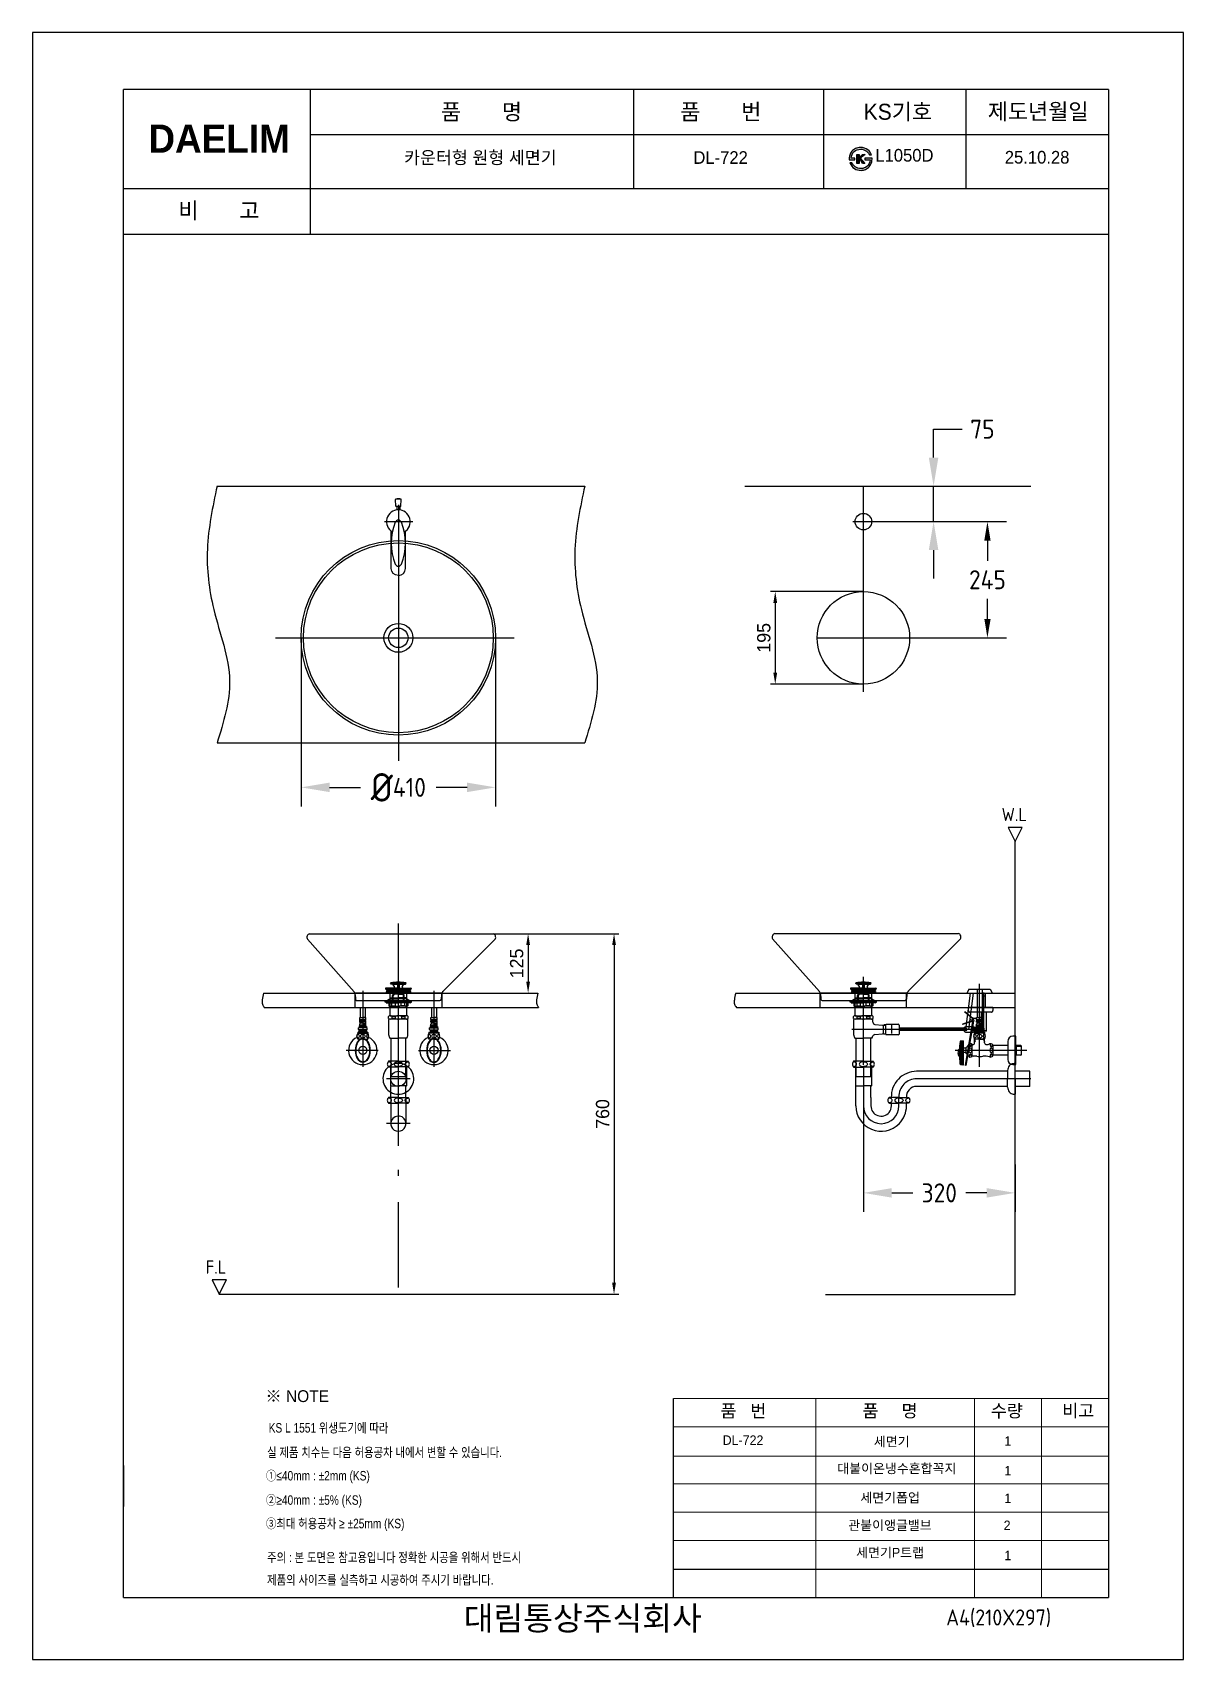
# Model space of a CAD drawing. Header units: millimetres. Extents: x 5298 to 7723, y 51 to 3481.
import ezdxf
from ezdxf.lldxf.tags import DXFTag

# ---------------------------------------------------------------- set-up
doc = ezdxf.new("R2010")
doc.units = ezdxf.units.MM
doc.header["$LTSCALE"] = 0.2
for name, color, linetype in [('1', 2, 'CENTER'), ('2', 2, 'HIDDEN'), ('3', 3, 'Continuous'), ('4', 4, 'Continuous'), ('5', 5, 'Continuous'), ('6', 6, 'Continuous'), ('7', 7, 'Continuous'), ('CENTER', 2, 'CENTER'), ('D', 2, 'Continuous'), ('DWG', 7, 'Continuous'), ('LAYER_02', 7, 'Continuous'), ('MAIN', 7, 'Continuous'), ('YA', 7, 'Continuous')]:
    doc.layers.add(name, color=color, linetype=linetype)
doc.layers.add('DIM', color=3, linetype='Continuous', lineweight=15)
doc.layers.add('LINE', color=7, linetype='Continuous', lineweight=25)
doc.styles.add('h', font='', dxfattribs={"height": 28})
doc.styles.add('MtXpl_', font='')
doc.styles.get("Standard").update_dxf_attribs({"font": 'ISOCP.SHX', "bigfont": 'WHGTXT.SHX'})
doc.styles.add('굴림', font='')
doc.styles.add('스타일1', font='txt.shx', dxfattribs={"bigfont": 'ghs.shx'})
doc.styles.get('h').set_extended_font_data('Haansoft Batang')
doc.styles.get('MtXpl_').set_extended_font_data('Gulim')
doc.styles.get('굴림').set_extended_font_data('援대┝')
tags = doc.linetypes.add('CENTER', pattern=[50.8, 31.75, -6.35, 6.35, -6.35]).pattern_tags.tags
tags[10:11] = [DXFTag(74, 4), DXFTag(75, 0), DXFTag(340, '0'), DXFTag(46, 1.0), DXFTag(50, 0.0), DXFTag(44, 0.0), DXFTag(45, 0.0)]
tags[8:9] = [DXFTag(74, 4), DXFTag(75, 0), DXFTag(340, '0'), DXFTag(46, 1.0), DXFTag(50, 0.0), DXFTag(44, 0.0), DXFTag(45, 0.0)]
tags[6:7] = [DXFTag(74, 4), DXFTag(75, 0), DXFTag(340, '0'), DXFTag(46, 1.0), DXFTag(50, 0.0), DXFTag(44, 0.0), DXFTag(45, 0.0)]
tags[4:5] = [DXFTag(74, 4), DXFTag(75, 0), DXFTag(340, '0'), DXFTag(46, 1.0), DXFTag(50, 0.0), DXFTag(44, 0.0), DXFTag(45, 0.0)]
tags = doc.linetypes.add('HIDDEN', pattern=[9.525, 6.35, -3.175]).pattern_tags.tags
tags[6:7] = [DXFTag(74, 4), DXFTag(75, 0), DXFTag(340, '0'), DXFTag(46, 1.0), DXFTag(50, 0.0), DXFTag(44, 0.0), DXFTag(45, 0.0)]
tags[4:5] = [DXFTag(74, 4), DXFTag(75, 0), DXFTag(340, '0'), DXFTag(46, 1.0), DXFTag(50, 0.0), DXFTag(44, 0.0), DXFTag(45, 0.0)]
doc.dimstyles.new('AM_ISO$0', dxfattribs={"dimtxt": 28, "dimasz": 24, "dimexe": 10, "dimexo": 0, "dimgap": 10, "dimtad": 1, "dimdec": 0, "dimdsep": 46, "dimtxsty": 'h', "dimcen": -5, "dimclrd": 256, "dimclre": 256, "dimclrt": 256, "dimadec": 0, "dimazin": 2, "dimtp": 0.1, "dimtm": 0.1, "dimtfac": 0.71, "dimtdec": 0, "dimtmove": 0, "dimatfit": 3, "dimfxl": 0, "dimlwd": -1, "dimlwe": -1, "dimarcsym": 0})
doc.dimstyles.get("Standard").update_dxf_attribs({"dimscale": 10, "dimtxt": 3, "dimasz": 2, "dimexe": 1, "dimexo": 0, "dimgap": 1, "dimtad": 0, "dimtih": 1, "dimtoh": 1, "dimdec": 0, "dimdsep": 46, "dimtxsty": 'Standard', "dimcen": 2, "dimadec": 0, "dimazin": 0, "dimtfac": 1, "dimtdec": 4, "dimtmove": 0, "dimatfit": 3, "dimfxl": 0, "dimtolj": 1, "dimtzin": 0, "dimarcsym": 0})

msp = doc.modelspace()

# ---------------------------------------------------------------- texts
at = {"color": 3, "style": '굴림', "width": 0.8}
for s, p in [('KS L 1551 위생도기에 따라', (5795.62763, 528.9413)), ('실 제품 치수는 다음 허용공차 내에서 변할 수 있습니다.', (5792.23423, 477.25206)), ('①≤40mm : ±2mm (KS)', (5789.95496, 427.93363)), ('②≥40mm : ±5%%% (KS)', (5789.95496, 376.63776)), ('③최대 허용공차 ≥ ±25mm (KS)', (5789.95496, 327.15164))]:
    msp.add_text(s, height=20, dxfattribs=at).set_placement(p)
at = {"color": 1, "style": '굴림', "width": 0.8}
for s, p in [('주의 : 본 도면은 참고용입니다 정확한 시공을 위해서 반드시', (5792.23423, 255.67585)), ('제품의 사이즈를 실측하고 시공하여 주시기 바랍니다.', (5792.23423, 208.26434))]:
    msp.add_text(s, height=20, dxfattribs=at).set_placement(p)
at = {"layer": '2', "style": 'MtXpl_'}
msp.add_text('※ NOTE', height=25, dxfattribs=at).set_placement((5788.84499, 593.2395))
at = {"layer": 'DIM', "color": 0, "attachment_point": 1, "style": '스타일1'}
for s, insert, char_height in [('{\\fGulim|b0|i0|c129|p50;품       명}', (6158.60921, 3330.73243), 33.818718), ('{\\fGulim|b0|i0|c129|p50;품       번}', (6662.93638, 3330.73243), 33.818718), ('{\\fGulim|b0|i0|c129|p50;KS기호}', (7049.73073, 3330.73243), 33.818718), ('{\\fGulim|b0|i0|c129|p50;제도년월일}', (7311.16992, 3331.30588), 33.818718), ('{\\fGulim|b0|i0|c129|p50;비       고}', (5605.36082, 3122.41865), 33.818718), ('{\\fGulim|b0|i0|c129|p50;품   번}', (6747.8961, 587.97914), 26.7463), ('{\\fGulim|b0|i0|c129|p50;품     명}', (7047.21035, 588.17385), 26.7463), ('{\\fGulim|b0|i0|c129|p50;수량}', (7317.7688, 588.133), 26.7463), ('{\\fGulim|b0|i0|c129|p50;비고}', (7468.1208, 588.43684), 26.7463), ('{\\fGulim|b0|i0|c129|p50;1\\P}', (7346.08373, 521.02582), 20), ('{\\fGulim|b0|i0|c129|p50;1\\P}', (7346.08373, 458.46182), 20), ('{\\fGulim|b0|i0|c129|p50;1\\P}', (7346.08373, 400.2727), 20), ('{\\fGulim|b0|i0|c129|p50;2\\P}', (7344.60837, 343.31404), 20), ('{\\fGulim|b0|i0|c129|p50;1\\P}', (7346.08373, 279.80851), 20)]:
    msp.add_mtext(s, dxfattribs=dict(at, insert=insert, char_height=char_height))
for s, insert, char_height, width in [('{\\fGulim|b0|i0|c129|p50; \\H0.79087x; 카운터형 원형 세면기}', (6059.02552, 3230.67897), 33.818718, 702.6974094), ('{\\fGulim|b0|i0|c129|p50; \\H0.79087x; DL-722}', (6668.67553, 3230.67897), 33.818718, 270.186154), ('{\\fGulim|b0|i0|c129|p50;   \\H0.79087x;L1050D}', (7037.30969, 3235.3864), 33.818718, 702.6974094), ('{\\fGulim|b0|i0|c129|p50; \\H0.79087x; 25.10.28}', (7324.97303, 3231.25241), 33.818718, 270.186154), ('{\\fGulim|b0|i0|c129|p50;DL-722}', (6752.40304, 522.89202), 20, 146.9999885), ('{\\fGulim|b0|i0|c129|p50;세면기}', (7071.05995, 519.72902), 20, 146.9999885), ('{\\fGulim|b0|i0|c129|p50;대붙이온냉수혼합꼭지}', (6994.03738, 463.21889), 20, 290), ('{\\fGulim|b0|i0|c129|p50;세면기폽업}', (7042.60273, 401.53823), 20, 314.9999885), ('{\\fGulim|b0|i0|c129|p50;관붙이앵글밸브}', (7017.22625, 343.53823), 20, 211.9999885), ('{\\fGulim|b0|i0|c129|p50;세면기P트랩}', (7033.78356, 285.81164), 20, 211.9999885), ('{\\fGulim|b0|i0|c129|p50;       대림통상주식회사\\P}', (6079.31429, 162.16821), 50, 1090)]:
    msp.add_mtext(s, dxfattribs=dict(at, insert=insert, char_height=char_height, width=width))
at = {"layer": 'LAYER_02', "color": 0}
for s, p in [('W.L', (7340.23708, 1818.15023)), ('F.L', (5662.85078, 863.86619))]:
    msp.add_text(s, height=27.989668, dxfattribs=at).set_placement(p)
at = {"layer": 'YA', "color": 7}
msp.add_text('A4(210X297)', height=33.818718, dxfattribs=at).set_placement((7223.33196, 122.15374))
at = {"layer": 'YA', "color": 7, "insert": (5542.15254, 3286.79483), "char_height": 59.4371851, "width": 290.8713775, "attachment_point": 1, "style": 'h'}
msp.add_mtext('{\\fHYGraphic-Medium|b1|i0|c129|p18;DAELIM}', dxfattribs=at)

# ---------------------------------------------------------------- blocks, each defined once
blk = doc.blocks.new('*D18')
at = {"color": 0, "lineweight": -2}
for p, q in [((5863.9, 2204.6), (5863.9, 1849.3)), ((6273.9, 2204.6), (6273.9, 1849.3)), ((5923.9, 1889.3), (5989.4, 1889.3)), ((6213.9, 1889.3), (6148.5, 1889.3))]:
    blk.add_line(p, q, dxfattribs=at)
at = {"color": 0}
for points in [[(5923.9, 1899.3), (5923.9, 1879.3), (5863.9, 1889.3)], [(6213.9, 1899.3), (6213.9, 1879.3), (6273.9, 1889.3)]]:
    blk.add_solid(points, dxfattribs=at)
at = {"layer": 'Defpoints', "color": 0}
for p in [(5863.9, 2204.6), (6273.9, 2204.6), (6273.9, 1889.3)]:
    blk.add_point(p, dxfattribs=at)
at = {"color": 0, "insert": (6068.9, 1889.3), "char_height": 60, "attachment_point": 5}
blk.add_mtext('\\A1;%%C{\\H0.66667x;410}', dxfattribs=at)
blk = doc.blocks.new('*D13')
at = {"layer": '1', "color": 0, "linetype": 'ByBlock', "lineweight": -2}
for p, q in [((7048.9, 1299.7), (7048.9, 994.3)), ((7368.9, 1094.3), (7368.9, 994.3)), ((7108.9, 1034.3), (7152.9, 1034.3)), ((7308.9, 1034.3), (7265, 1034.3))]:
    blk.add_line(p, q, dxfattribs=at)
at = {"layer": '1', "color": 0, "linetype": 'ByBlock'}
for points in [[(7108.9, 1044.3), (7108.9, 1024.3), (7048.9, 1034.3)], [(7308.9, 1044.3), (7308.9, 1024.3), (7368.9, 1034.3)]]:
    blk.add_solid(points, dxfattribs=at)
at = {"layer": 'Defpoints', "color": 0, "linetype": 'ByBlock'}
for p in [(7048.9, 1299.7), (7368.9, 1094.3), (7368.9, 1034.3)]:
    blk.add_point(p, dxfattribs=at)
at = {"layer": '1', "color": 0, "linetype": 'ByBlock', "insert": (7208.9, 1034.3), "char_height": 60, "attachment_point": 5}
blk.add_mtext('\\A1;{\\H0.66667x;320}', dxfattribs=at)
blk = doc.blocks.new('*D14')
at = {"layer": '3', "color": 0, "lineweight": -2}
for p, q in [((7071.4, 2449.6), (7350.4, 2449.6)), ((7310.4, 2409.6), (7310.4, 2367.1)), ((7310.4, 2244.6), (7310.4, 2287.1)), ((7144.9, 2204.6), (7350.4, 2204.6))]:
    blk.add_line(p, q, dxfattribs=at)
at = {"layer": '3', "color": 0}
for points in [[(7303.8, 2409.6), (7317.1, 2409.6), (7310.4, 2449.6)], [(7303.8, 2244.6), (7317.1, 2244.6), (7310.4, 2204.6)]]:
    blk.add_solid(points, dxfattribs=at)
at = {"layer": 'Defpoints', "color": 0}
for p in [(7071.4, 2449.6), (7310.4, 2449.6), (7144.9, 2204.6)]:
    blk.add_point(p, dxfattribs=at)
at = {"layer": '3', "color": 0, "insert": (7310.4, 2327.1), "char_height": 40, "attachment_point": 5}
blk.add_mtext('\\A1;245', dxfattribs=at)
blk = doc.blocks.new('*D15')
at = {"layer": '3', "color": 0, "lineweight": -2}
for p, q in [((7196.9, 2584.6), (7196.9, 2644.6)), ((7196.9, 2644.6), (7256.9, 2644.6)), ((7071.4, 2524.6), (7236.9, 2524.6)), ((7196.9, 2449.6), (7196.9, 2524.6)), ((7071.4, 2449.6), (7236.9, 2449.6)), ((7196.9, 2389.6), (7196.9, 2329.6))]:
    blk.add_line(p, q, dxfattribs=at)
at = {"layer": '3', "color": 0}
for points in [[(7186.9, 2584.6), (7206.9, 2584.6), (7196.9, 2524.6)], [(7186.9, 2389.6), (7206.9, 2389.6), (7196.9, 2449.6)]]:
    blk.add_solid(points, dxfattribs=at)
at = {"layer": 'Defpoints', "color": 0}
for p in [(7071.4, 2524.6), (7196.9, 2524.6), (7071.4, 2449.6)]:
    blk.add_point(p, dxfattribs=at)
at = {"layer": '3', "color": 0, "insert": (7299.8, 2644.6), "char_height": 40, "attachment_point": 5}
blk.add_mtext('\\A1;75', dxfattribs=at)
blk = doc.blocks.new('*D16')
at = {"layer": 'Defpoints', "color": 0}
for p in [(6247.4, 1580.7), (6114.4, 1455.5), (6342.4, 1455.5)]:
    blk.add_point(p, dxfattribs=at)
at = {"layer": 'LINE', "linetype": 'ByBlock'}
for p, q in [((6247.4, 1580.7), (6352.4, 1580.7)), ((6342.4, 1556.7), (6342.4, 1479.5)), ((6114.4, 1455.5), (6352.4, 1455.5))]:
    blk.add_line(p, q, dxfattribs=at)
at = {"layer": 'LINE'}
for points in [[(6338.4, 1556.7), (6346.4, 1556.7), (6342.4, 1580.7)], [(6338.4, 1479.5), (6346.4, 1479.5), (6342.4, 1455.5)]]:
    blk.add_solid(points, dxfattribs=at)
at = {"layer": 'LINE', "insert": (6318.4, 1518.1), "char_height": 28, "attachment_point": 5, "rotation": 90, "style": 'h'}
blk.add_mtext('125', dxfattribs=at)
blk = doc.blocks.new('*D17')
at = {"layer": 'Defpoints', "color": 0}
for p in [(6098.5, 1580.7), (5691.6, 820.7), (6523.5, 820.7)]:
    blk.add_point(p, dxfattribs=at)
at = {"layer": 'LINE', "linetype": 'ByBlock'}
for p, q in [((6098.5, 1580.7), (6533.5, 1580.7)), ((6523.5, 1556.7), (6523.5, 844.7)), ((5691.6, 820.7), (6533.5, 820.7))]:
    blk.add_line(p, q, dxfattribs=at)
at = {"layer": 'LINE'}
for points in [[(6519.5, 1556.7), (6527.5, 1556.7), (6523.5, 1580.7)], [(6519.5, 844.7), (6527.5, 844.7), (6523.5, 820.7)]]:
    blk.add_solid(points, dxfattribs=at)
at = {"layer": 'LINE', "insert": (6499.5, 1200.7), "char_height": 28, "attachment_point": 5, "rotation": 90, "style": 'h'}
blk.add_mtext('760', dxfattribs=at)
blk = doc.blocks.new('*D19')
at = {"layer": 'Defpoints', "color": 0}
for p in [(7048.9, 2302.1), (6863.2, 2107.1), (7048.9, 2107.1)]:
    blk.add_point(p, dxfattribs=at)
at = {"layer": 'LINE', "linetype": 'ByBlock'}
for p, q in [((7048.9, 2302.1), (6853.2, 2302.1)), ((6863.2, 2278.1), (6863.2, 2131.1)), ((7048.9, 2107.1), (6853.2, 2107.1))]:
    blk.add_line(p, q, dxfattribs=at)
at = {"layer": 'LINE'}
for points in [[(6859.2, 2278.1), (6867.2, 2278.1), (6863.2, 2302.1)], [(6859.2, 2131.1), (6867.2, 2131.1), (6863.2, 2107.1)]]:
    blk.add_solid(points, dxfattribs=at)
at = {"layer": 'LINE', "insert": (6839.2, 2204.6), "char_height": 28, "attachment_point": 5, "rotation": 90, "style": 'h'}
blk.add_mtext('195', dxfattribs=at)

# ---------------------------------------------------------------- dimensions: what is measured, and where the dimension line sits
at = {"color": 0}
dim = msp.add_linear_dim(base=(6273.94066, 1889.2798), p1=(5863.94066, 2204.57324), p2=(6273.94066, 2204.57324), text='%%C{\\H0.66667x;<>}', dimstyle='Standard', override={"dimtxt": 6, "dimasz": 6, "dimexe": 4, "dimexo": 0, "dimgap": 2, "dimdec": 4, "dimlfac": 1, "dimzin": 8, "dimclrd": 0, "dimclre": 0, "dimtdec": 4}, dxfattribs=at)
dim.commit()
dim.dimension.update_dxf_attribs({"geometry": '*D18', "text_midpoint": (6068.94066, 1889.2798)})
at = {"layer": '1', "color": 0, "linetype": 'ByBlock'}
dim = msp.add_linear_dim(base=(7368.94066, 1034.3161), p1=(7048.94066, 1299.6911), p2=(7368.94066, 1094.3161), text='{\\H0.66667x;<>}', dimstyle='Standard', override={"dimtxt": 6, "dimasz": 6, "dimexe": 4, "dimexo": 0, "dimgap": 2, "dimdec": 4, "dimlfac": 1, "dimzin": 8, "dimclrd": 0, "dimclre": 0, "dimtdec": 4}, dxfattribs=at)
dim.commit()
dim.dimension.update_dxf_attribs({"geometry": '*D13', "text_midpoint": (7208.94066, 1034.3161)})
at = {"layer": '3', "color": 0}
dim = msp.add_linear_dim(base=(7196.94482, 2524.57324), p1=(7071.44066, 2449.57324), p2=(7071.44066, 2524.57324), angle=90, dimstyle='Standard', override={"dimtxt": 4, "dimasz": 6, "dimexe": 4, "dimexo": 0, "dimgap": 2, "dimdec": 4, "dimlfac": 1, "dimzin": 8, "dimclrd": 0, "dimclre": 0, "dimtdec": 4}, dxfattribs=at)
dim.commit()
dim.dimension.update_dxf_attribs({"geometry": '*D15', "text_midpoint": (7299.77324, 2644.57324)})
dim = msp.add_linear_dim(base=(7310.43158, 2449.57324), p1=(7144.94066, 2204.57324), p2=(7071.44066, 2449.57324), angle=90, dimstyle='Standard', override={"dimtxt": 4, "dimasz": 4, "dimexe": 4, "dimgap": 2, "dimdec": 4}, dxfattribs=at)
dim.commit()
dim.dimension.update_dxf_attribs({"geometry": '*D14', "text_midpoint": (7310.43158, 2327.07324), "dimtype": 160})
at = {"layer": 'LINE'}
dim = msp.add_linear_dim(base=(6863.24195, 2107.07324), p1=(7048.94066, 2302.07324), p2=(7048.94066, 2107.07324), angle=90, dimstyle='AM_ISO$0', dxfattribs=at)
dim.commit()
dim.dimension.update_dxf_attribs({"geometry": '*D19', "text_midpoint": (6839.24195, 2204.57324)})
for base, p1, p2, picture, middle in [((6523.53797, 820.71531), (6098.47482, 1580.6911), (5691.55436, 820.71531), '*D17', (6523.53797, 1200.70321)), ((6342.40792, 1455.49376), (6247.42597, 1580.6911), (6114.44066, 1455.49376), '*D16', (6342.40792, 1518.09243))]:
    dim = msp.add_linear_dim(base=base, p1=p1, p2=p2, angle=90, dimstyle='AM_ISO$0', dxfattribs=at)
    dim.commit()
    dim.dimension.update_dxf_attribs({"geometry": picture, "text_midpoint": middle, "dimtype": 160})

# ---------------------------------------------------------------- hatches: boundary and pattern name
at = {"layer": 'DIM'}
h = msp.add_hatch(color=0, dxfattribs=at)
h.dxf.hatch_style = 1
edge = h.paths.add_edge_path()
edge.add_spline(control_points=[(7029.37464, 3229.84378), (7033.05944, 3233.19017), (7037.71242, 3234.86337), (7043.31481, 3234.86337)], knot_values=[9, 9, 9, 9, 10, 10, 10, 10], degree=3, periodic=0)
edge.add_spline(control_points=[(7043.31481, 3234.86337), (7047.9772, 3234.86337), (7052.16019, 3233.41577), (7055.84498, 3230.52058)], knot_values=[8, 8, 8, 8, 9, 9, 9, 9], degree=3, periodic=0)
edge.add_spline(control_points=[(7055.84498, 3230.52058), (7058.77777, 3228.15178), (7060.71417, 3225.55739), (7061.65417, 3222.73739)], knot_values=[7, 7, 7, 7, 8, 8, 8, 8], degree=3, periodic=0)
edge.add_spline(control_points=[(7061.65417, 3222.73739), (7061.65417, 3222.73739), (7066.31646, 3222.73739), (7066.31656, 3222.73739)], knot_values=[6.00001, 6.00001, 6.00001, 6.00001, 7, 7, 7, 7], degree=3, periodic=0)
edge.add_spline(control_points=[(7066.31656, 3222.73739), (7064.51176, 3227.21178), (7061.89857, 3230.80257), (7058.47697, 3233.50977)], knot_values=[5, 5, 5, 5, 6, 6, 6, 6], degree=3, periodic=0)
edge.add_spline(control_points=[(7058.47697, 3233.50977), (7054.25638, 3236.84676), (7049.0676, 3238.54816), (7042.90121, 3238.62336)], knot_values=[4, 4, 4, 4, 5, 5, 5, 5], degree=3, periodic=0)
edge.add_spline(control_points=[(7042.90121, 3238.62336), (7038.91562, 3238.58576), (7035.32483, 3237.81496), (7032.11944, 3236.31096)], knot_values=[3, 3, 3, 3, 4, 4, 4, 4], degree=3, periodic=0)
edge.add_spline(control_points=[(7032.11944, 3236.31096), (7029.14904, 3234.91977), (7026.62985, 3232.94577), (7024.56186, 3230.38898)], knot_values=[2, 2, 2, 2, 3, 3, 3, 3], degree=3, periodic=0)
edge.add_spline(control_points=[(7024.56186, 3230.38898), (7022.56906, 3228.02018), (7021.10266, 3225.26599), (7020.16267, 3222.1452)], knot_values=[1, 1, 1, 1, 2, 2, 2, 2], degree=3, periodic=0)
edge.add_spline(control_points=[(7020.16267, 3222.1452), (7019.26027, 3219.0902), (7018.90307, 3215.91301), (7019.09107, 3212.60422)], knot_values=[0, 0, 0, 0, 1, 1, 1, 1], degree=3, periodic=0)
edge.add_spline(control_points=[(7019.09107, 3212.60422), (7019.09107, 3212.60422), (7019.09107, 3212.60422), (7019.09107, 3212.60422), (7019.09107, 3212.60422), (7031.01024, 3212.60422), (7031.01024, 3212.60422), (7031.01024, 3212.60422), (7031.01024, 3216.13861), (7031.01024, 3216.13861), (7031.01024, 3216.13861), (7023.22706, 3216.13861), (7023.22706, 3216.13861), (7023.52786, 3221.8162), (7025.57705, 3226.38459), (7029.37464, 3229.84378)], knot_values=[10, 10, 10, 10, 10.99996, 10.99996, 10.99996, 11.99996, 11.99996, 11.99996, 12.99996, 12.99996, 12.99996, 13.99996, 13.99996, 13.99996, 14.99996, 14.99996, 14.99996, 14.99996], degree=3, periodic=0)
h = msp.add_hatch(color=0, dxfattribs=at)
h.dxf.hatch_style = 1
edge = h.paths.add_edge_path()
edge.add_spline(control_points=[(7044.25481, 3194.18026), (7039.22582, 3193.91706), (7034.90183, 3195.19546), (7031.30164, 3198.01545)], knot_values=[8, 8, 8, 8, 9, 9, 9, 9], degree=3, periodic=0)
edge.add_spline(control_points=[(7031.30164, 3198.01545), (7028.82005, 3199.97065), (7026.68625, 3202.67784), (7024.88146, 3206.13703)], knot_values=[7, 7, 7, 7, 8, 8, 8, 8], degree=3, periodic=0)
edge.add_spline(control_points=[(7024.88146, 3206.13703), (7024.88146, 3206.13703), (7020.44475, 3206.13703), (7020.44467, 3206.13703)], knot_values=[6.00001, 6.00001, 6.00001, 6.00001, 7, 7, 7, 7], degree=3, periodic=0)
edge.add_spline(control_points=[(7020.44467, 3206.13703), (7022.55026, 3200.87305), (7025.75565, 3196.86866), (7030.07964, 3194.12386)], knot_values=[5, 5, 5, 5, 6, 6, 6, 6], degree=3, periodic=0)
edge.add_spline(control_points=[(7030.07964, 3194.12386), (7034.14043, 3191.52007), (7038.84982, 3190.23227), (7044.22661, 3190.26987)], knot_values=[4, 4, 4, 4, 5, 5, 5, 5], degree=3, periodic=0)
edge.add_spline(control_points=[(7044.22661, 3190.26987), (7047.5354, 3190.26987), (7050.64679, 3190.94667), (7053.57959, 3192.30027)], knot_values=[3, 3, 3, 3, 4, 4, 4, 4], degree=3, periodic=0)
edge.add_spline(control_points=[(7053.57959, 3192.30027), (7056.43718, 3193.58806), (7058.93757, 3195.41166), (7061.07137, 3197.78985)], knot_values=[2, 2, 2, 2, 3, 3, 3, 3], degree=3, periodic=0)
edge.add_spline(control_points=[(7061.07137, 3197.78985), (7063.17696, 3200.15865), (7064.77496, 3202.90344), (7065.86536, 3206.02423)], knot_values=[1, 1, 1, 1, 2, 2, 2, 2], degree=3, periodic=0)
edge.add_spline(control_points=[(7065.86536, 3206.02423), (7066.99335, 3209.22963), (7067.51975, 3212.60422), (7067.44455, 3216.13861)], knot_values=[0, 0, 0, 0, 1, 1, 1, 1], degree=3, periodic=0)
edge.add_spline(control_points=[(7067.44455, 3216.13861), (7067.44455, 3216.13861), (7067.44455, 3216.13861), (7067.44455, 3216.13861), (7067.44455, 3216.13861), (7052.06619, 3216.13861), (7052.06619, 3216.13861), (7052.06619, 3216.13861), (7052.06619, 3212.60422), (7052.06619, 3212.60422), (7052.06619, 3212.60422), (7063.23336, 3212.60422), (7063.23336, 3212.60422), (7062.74456, 3206.59763), (7060.41337, 3201.88824), (7056.24918, 3198.46665)], knot_values=[10, 10, 10, 10, 10.99996, 10.99996, 10.99996, 11.99996, 11.99996, 11.99996, 12.99996, 12.99996, 12.99996, 13.99996, 13.99996, 13.99996, 14.99996, 14.99996, 14.99996, 14.99996], degree=3, periodic=0)
edge.add_spline(control_points=[(7056.24918, 3198.46665), (7052.68659, 3195.60906), (7048.6822, 3194.18026), (7044.25481, 3194.18026)], knot_values=[9, 9, 9, 9, 10, 10, 10, 10], degree=3, periodic=0)
h = msp.add_hatch(color=0, dxfattribs=at)
h.dxf.hatch_style = 1
h.paths.add_polyline_path([(7039.77103, 3217.1726), (7039.77103, 3223.88419), (7035.33422, 3223.88419), (7035.33422, 3204.99024), (7039.77103, 3204.99024), (7039.77103, 3211.70183), (7041.85782, 3213.56302), (7047.21579, 3204.99024), (7052.29178, 3204.99024), (7041.85782, 3216.2702), (7052.79939, 3223.71499), (7046.9902, 3223.71499)])

# ---------------------------------------------------------------- linework, layer by layer
at = {"color": 0}
for points in [[(6159.94066, 1455.49376), (6068.94066, 1455.49376), (5977.94066, 1455.49376)], [(7139.94066, 1455.49376), (7048.94066, 1455.49376), (6957.94066, 1455.49376)]]:
    msp.add_lwpolyline(points, dxfattribs=at)
for radius in [30.5, 20.5]:
    msp.add_circle((6068.94066, 2204.57324), radius, dxfattribs=at)
at = {"layer": '1', "color": 0, "linetype": 'ByBlock'}
for p, q in [((7368.94066, 819.71531), (7368.94066, 1774.99935)), ((6968.94066, 819.71531), (7368.94066, 819.71531))]:
    msp.add_line(p, q, dxfattribs=at)
at = {"layer": '1', "color": 0}
for p, q in [((5977.94066, 1425.49376), (5977.94066, 1455.49376)), ((6161.31684, 1425.49376), (6161.31684, 1455.49376)), ((6957.94066, 1425.49376), (6957.94066, 1455.49376)), ((7139.94066, 1425.49376), (7139.94066, 1455.49376)), ((5768.94066, 820.71531), (6368.94066, 820.71531))]:
    msp.add_line(p, q, dxfattribs=at)
for points in [[(5686.88874, 2524.57324), (5666.43019, 2391.8448), (5679.83868, 2264.51521), (5713.35989, 2113.73017), (5686.88874, 1983.07324)], [(6461.62942, 2524.57324), (6441.17087, 2391.8448), (6454.57936, 2264.51521), (6488.10058, 2113.73017), (6461.62942, 1983.07324)]]:
    msp.add_spline(points, degree=3, dxfattribs=at)
for points in [[(5784.79994, 1455.49376), (5783.24295, 1450.6837), (5782.25341, 1442.92996), (5781.15466, 1431.50446), (5784.93299, 1427.83343), (5786.26526, 1425.49376)], [(6363.03687, 1455.49376), (6361.47988, 1450.6837), (6360.49034, 1442.92996), (6359.39159, 1431.50446), (6363.16992, 1427.83343), (6364.5022, 1425.49376)], [(6779.82969, 1455.49376), (6778.2727, 1450.6837), (6777.28316, 1442.92996), (6776.18441, 1431.50446), (6779.96275, 1427.83343), (6781.29502, 1425.49376)]]:
    msp.add_open_spline(points, degree=3, knots=[0.795697532, 0.795697532, 0.795697532, 0.795697532, 2.2002718372, 3.1617295052, 4.1110891985, 4.1110891985, 4.1110891985, 4.1110891985], dxfattribs=at)
at = {"layer": '3', "color": 0}
for p, q in [((6053.94066, 1474.28684), (6052.70934, 1476.41955)), ((6052.82588, 1476.2177), (6068.94066, 1476.2177)), ((6085.05544, 1476.2177), (6068.94066, 1476.2177)), ((6083.94066, 1474.28684), (6085.17198, 1476.41955)), ((7033.94066, 1474.28684), (7032.70934, 1476.41955)), ((7032.82588, 1476.2177), (7048.94066, 1476.2177)), ((7065.05544, 1476.2177), (7048.94066, 1476.2177)), ((7063.94066, 1474.28684), (7065.17198, 1476.41955)), ((6051.44066, 1443.59243), (6041.44066, 1437.59243)), ((6041.94066, 1465.28684), (6041.94066, 1464.68684)), ((6041.94066, 1464.68684), (6068.94066, 1464.68684)), ((6041.94066, 1464.68684), (6044.08288, 1463.18684)), ((6051.64066, 1465.68684), (6042.34066, 1465.68684)), ((6043.63883, 1462.98684), (6043.63883, 1461.68684)), ((6043.63883, 1458.68684), (6043.63883, 1457.38684)), ((6049.94066, 1463.18684), (6043.83883, 1463.18684)), ((6068.94066, 1457.18684), (6043.83883, 1457.18684)), ((6068.94066, 1461.18684), (6044.13883, 1461.18684)), ((6068.94066, 1459.18684), (6044.13883, 1459.18684)), ((6049.94066, 1463.18684), (6068.94066, 1463.18684)), ((6051.44066, 1426.59243), (6051.44066, 1457.18684)), ((6052.14066, 1445.68684), (6051.44066, 1446.89928)), ((6051.44066, 1445.68684), (6068.94066, 1445.68684)), ((6051.44066, 1443.59243), (6068.94066, 1443.59243)), ((6068.94066, 1465.68684), (6051.64066, 1465.68684)), ((6052.14066, 1443.59243), (6052.14066, 1445.68684)), ((6068.94066, 1474.28684), (6053.94066, 1474.28684)), ((6056.45593, 1474.10255), (6067.19066, 1473.40118)), ((6056.56629, 1440.68684), (6056.56629, 1450.68684)), ((6060.666, 1469.40755), (6057.94779, 1473.26052)), ((6058.33406, 1440.68684), (6058.33406, 1450.68684)), ((6058.58423, 1465.68684), (6060.03175, 1466.52257)), ((6068.94066, 1453.18684), (6059.06629, 1453.18684)), ((6068.94066, 1474.28684), (6067.19066, 1473.40118)), ((6067.19066, 1473.40118), (6067.19066, 1465.68684)), ((6068.42298, 1474.02485), (6067.99066, 1467.61697)), ((6068.19376, 1465.68684), (6067.99066, 1467.64116)), ((6067.99066, 1467.64116), (6068.94066, 1467.64116)), ((6068.94066, 1474.28684), (6083.94066, 1474.28684)), ((6068.94066, 1474.28684), (6070.69066, 1473.40118)), ((6069.89066, 1467.64116), (6068.94066, 1467.64116)), ((6068.94066, 1465.68684), (6086.24066, 1465.68684)), ((6095.94066, 1464.68684), (6068.94066, 1464.68684)), ((6087.94066, 1463.18684), (6068.94066, 1463.18684)), ((6068.94066, 1461.18684), (6093.74249, 1461.18684)), ((6068.94066, 1459.18684), (6093.74249, 1459.18684)), ((6068.94066, 1457.18684), (6094.04249, 1457.18684)), ((6068.94066, 1453.18684), (6078.81503, 1453.18684)), ((6086.44066, 1445.68684), (6068.94066, 1445.68684)), ((6086.44066, 1443.59243), (6068.94066, 1443.59243)), ((6069.45834, 1474.02485), (6069.89066, 1467.61697)), ((6069.68756, 1465.68684), (6069.89066, 1467.64116)), ((6081.42538, 1474.10255), (6070.69066, 1473.40118)), ((6070.69066, 1473.40118), (6070.69066, 1465.68684)), ((6077.21532, 1469.40755), (6079.93353, 1473.26052)), ((6079.29708, 1465.68684), (6077.84956, 1466.52257)), ((6079.54726, 1440.68684), (6079.54726, 1450.68684)), ((6081.31503, 1440.68684), (6081.31503, 1450.68684)), ((6085.74066, 1445.68684), (6086.44066, 1446.89928)), ((6085.74066, 1443.59243), (6085.74066, 1445.68684)), ((6086.24066, 1465.68684), (6095.54066, 1465.68684)), ((6086.44066, 1426.59243), (6086.44066, 1457.18684)), ((6086.44066, 1443.59243), (6096.44066, 1437.59243)), ((6087.94066, 1463.18684), (6094.04249, 1463.18684)), ((6095.94066, 1464.68684), (6093.79844, 1463.18684)), ((6094.24249, 1462.98684), (6094.24249, 1461.68684)), ((6094.24249, 1458.68684), (6094.24249, 1457.38684)), ((6095.94066, 1465.28684), (6095.94066, 1464.68684)), ((7031.44066, 1443.59243), (7021.44066, 1437.59243)), ((7021.94066, 1465.28684), (7021.94066, 1464.68684)), ((7021.94066, 1464.68684), (7024.08288, 1463.18684)), ((7021.94066, 1464.68684), (7048.94066, 1464.68684)), ((7031.64066, 1465.68684), (7022.34066, 1465.68684)), ((7023.63883, 1462.98684), (7023.63883, 1461.68684)), ((7023.63883, 1458.68684), (7023.63883, 1457.38684)), ((7029.94066, 1463.18684), (7023.83883, 1463.18684)), ((7048.94066, 1457.18684), (7023.83883, 1457.18684)), ((7048.94066, 1461.18684), (7024.13883, 1461.18684)), ((7048.94066, 1459.18684), (7024.13883, 1459.18684)), ((7029.94066, 1463.18684), (7048.94066, 1463.18684)), ((7031.44066, 1426.59243), (7031.44066, 1457.18684)), ((7032.14066, 1445.68684), (7031.44066, 1446.89928)), ((7031.44066, 1445.68684), (7048.94066, 1445.68684)), ((7031.44066, 1443.59243), (7048.94066, 1443.59243)), ((7048.94066, 1465.68684), (7031.64066, 1465.68684)), ((7032.14066, 1443.59243), (7032.14066, 1445.68684)), ((7048.94066, 1474.28684), (7033.94066, 1474.28684)), ((7036.45593, 1474.10255), (7047.19066, 1473.40118)), ((7036.56629, 1440.68684), (7036.56629, 1450.68684)), ((7040.666, 1469.40755), (7037.94779, 1473.26052)), ((7038.33406, 1440.68684), (7038.33406, 1450.68684)), ((7038.58423, 1465.68684), (7040.03175, 1466.52257)), ((7048.94066, 1453.18684), (7039.06629, 1453.18684)), ((7048.94066, 1474.28684), (7047.19066, 1473.40118)), ((7047.19066, 1473.40118), (7047.19066, 1465.68684)), ((7048.42298, 1474.02485), (7047.99066, 1467.61697)), ((7047.99066, 1467.64116), (7048.94066, 1467.64116)), ((7048.19376, 1465.68684), (7047.99066, 1467.64116)), ((7048.94066, 1474.28684), (7063.94066, 1474.28684)), ((7048.94066, 1474.28684), (7050.69066, 1473.40118)), ((7049.89066, 1467.64116), (7048.94066, 1467.64116)), ((7048.94066, 1465.68684), (7066.24066, 1465.68684)), ((7075.94066, 1464.68684), (7048.94066, 1464.68684)), ((7067.94066, 1463.18684), (7048.94066, 1463.18684)), ((7048.94066, 1461.18684), (7073.74249, 1461.18684)), ((7048.94066, 1459.18684), (7073.74249, 1459.18684)), ((7048.94066, 1457.18684), (7074.04249, 1457.18684)), ((7048.94066, 1453.18684), (7058.81503, 1453.18684)), ((7066.44066, 1445.68684), (7048.94066, 1445.68684)), ((7066.44066, 1443.59243), (7048.94066, 1443.59243)), ((7049.45834, 1474.02485), (7049.89066, 1467.61697)), ((7049.68756, 1465.68684), (7049.89066, 1467.64116)), ((7061.42538, 1474.10255), (7050.69066, 1473.40118)), ((7050.69066, 1473.40118), (7050.69066, 1465.68684)), ((7057.21532, 1469.40755), (7059.93353, 1473.26052)), ((7059.29708, 1465.68684), (7057.84956, 1466.52257)), ((7059.54726, 1440.68684), (7059.54726, 1450.68684)), ((7061.31503, 1440.68684), (7061.31503, 1450.68684)), ((7065.74066, 1445.68684), (7066.44066, 1446.89928)), ((7065.74066, 1443.59243), (7065.74066, 1445.68684)), ((7066.24066, 1465.68684), (7075.54066, 1465.68684)), ((7066.44066, 1426.59243), (7066.44066, 1457.18684)), ((7066.44066, 1443.59243), (7076.44066, 1437.59243)), ((7067.94066, 1463.18684), (7074.04249, 1463.18684)), ((7075.94066, 1464.68684), (7073.79844, 1463.18684)), ((7074.24249, 1462.98684), (7074.24249, 1461.68684)), ((7074.24249, 1458.68684), (7074.24249, 1457.38684)), ((7075.94066, 1465.28684), (7075.94066, 1464.68684)), ((6041.44066, 1437.59243), (6068.94066, 1437.59243)), ((6041.44066, 1436.59243), (6041.44066, 1437.59243)), ((6051.44066, 1436.59243), (6041.44066, 1436.59243)), ((6043.24853, 1436.59243), (6043.24853, 1435.29243)), ((6043.74853, 1434.79243), (6048.74853, 1434.79243)), ((6048.74853, 1434.79243), (6068.94066, 1434.79243)), ((6048.74853, 1434.79243), (6048.74853, 1428.66978)), ((6049.74853, 1428.09243), (6048.74853, 1428.66978)), ((6049.74853, 1428.09243), (6051.14853, 1428.09243)), ((6051.14853, 1428.09243), (6068.94066, 1428.09243)), ((6086.44066, 1436.59243), (6051.44066, 1436.59243)), ((6051.44066, 1407.68119), (6051.44066, 1428.11356)), ((6051.58436, 1407.68684), (6068.69696, 1407.68684)), ((6055.52331, 1428.66978), (6055.52331, 1434.79243)), ((6055.52331, 1428.66978), (6062.92397, 1428.66978)), ((6068.94066, 1438.18684), (6059.06629, 1438.18684)), ((6062.92397, 1428.66978), (6062.92397, 1434.79243)), ((6068.94066, 1438.18684), (6078.81503, 1438.18684)), ((6096.44066, 1437.59243), (6068.94066, 1437.59243)), ((6089.13279, 1434.79243), (6068.94066, 1434.79243)), ((6086.73279, 1428.09243), (6068.94066, 1428.09243)), ((6086.29696, 1407.68684), (6069.18436, 1407.68684)), ((6074.95734, 1428.66978), (6074.95734, 1434.79243)), ((6082.35801, 1428.66978), (6074.95734, 1428.66978)), ((6082.35801, 1428.66978), (6082.35801, 1434.79243)), ((6086.44066, 1436.59243), (6096.44066, 1436.59243)), ((6086.44066, 1407.68119), (6086.44066, 1428.11356)), ((6088.13279, 1428.09243), (6086.73279, 1428.09243)), ((6088.13279, 1428.09243), (6089.13279, 1428.66978)), ((6089.13279, 1434.79243), (6089.13279, 1428.66978)), ((6094.13279, 1434.79243), (6089.13279, 1434.79243)), ((6094.63279, 1436.59243), (6094.63279, 1435.29243)), ((6096.44066, 1436.59243), (6096.44066, 1437.59243)), ((7021.44066, 1436.59243), (7021.44066, 1437.59243)), ((7021.44066, 1437.59243), (7048.94066, 1437.59243)), ((7031.44066, 1436.59243), (7021.44066, 1436.59243)), ((7023.24853, 1436.59243), (7023.24853, 1435.29243)), ((7023.74853, 1434.79243), (7028.74853, 1434.79243)), ((7028.74853, 1434.79243), (7028.74853, 1428.66978)), ((7028.74853, 1434.79243), (7048.94066, 1434.79243)), ((7029.74853, 1428.09243), (7028.74853, 1428.66978)), ((7029.74853, 1428.09243), (7031.14853, 1428.09243)), ((7031.14853, 1428.09243), (7048.94066, 1428.09243)), ((7066.44066, 1436.59243), (7031.44066, 1436.59243)), ((7031.44066, 1407.68119), (7031.44066, 1428.09243)), ((7031.58436, 1407.68684), (7048.69696, 1407.68684)), ((7035.52331, 1428.66978), (7035.52331, 1434.79243)), ((7035.52331, 1428.66978), (7042.92397, 1428.66978)), ((7048.94066, 1438.18684), (7039.06629, 1438.18684)), ((7048.94066, 1437.59243), (7040.62308, 1437.59243)), ((7042.92397, 1428.66978), (7042.92397, 1434.79243)), ((7048.94066, 1438.18684), (7058.81503, 1438.18684)), ((7076.44066, 1437.59243), (7048.94066, 1437.59243)), ((7069.13279, 1434.79243), (7048.94066, 1434.79243)), ((7066.73279, 1428.09243), (7048.94066, 1428.09243)), ((7066.29696, 1407.68684), (7049.18436, 1407.68684)), ((7054.95734, 1428.66978), (7054.95734, 1434.79243)), ((7062.35801, 1428.66978), (7054.95734, 1428.66978)), ((7062.35801, 1428.66978), (7062.35801, 1434.79243)), ((7066.44066, 1436.59243), (7076.44066, 1436.59243)), ((7066.44066, 1407.68119), (7066.44066, 1428.09243)), ((7068.13279, 1428.09243), (7066.73279, 1428.09243)), ((7068.13279, 1428.09243), (7069.13279, 1428.66978)), ((7074.13279, 1434.79243), (7069.13279, 1434.79243)), ((7069.13279, 1434.79243), (7069.13279, 1428.66978)), ((7074.63279, 1436.59243), (7074.63279, 1435.29243)), ((7076.44066, 1436.59243), (7076.44066, 1437.59243)), ((6048.19696, 1402.13022), (6048.19696, 1406.24347)), ((6048.94066, 1367.0845), (6048.94066, 1399.68684)), ((6068.94066, 1400.68684), (6049.94066, 1400.68684)), ((6054.97175, 1406.24347), (6054.97175, 1402.13022)), ((6054.97175, 1406.24347), (6062.37241, 1406.24347)), ((6054.97175, 1402.13022), (6062.37241, 1402.13022)), ((6062.37241, 1406.24347), (6062.37241, 1402.13022)), ((6086.29696, 1400.68684), (6068.94066, 1400.68684)), ((6075.50891, 1406.24347), (6075.50891, 1402.13022)), ((6082.90957, 1406.24347), (6075.50891, 1406.24347)), ((6082.90957, 1402.13022), (6075.50891, 1402.13022)), ((6082.90957, 1406.24347), (6082.90957, 1402.13022)), ((6085.74066, 1400.68684), (6086.29696, 1400.68684)), ((6086.29696, 1400.68684), (6086.69696, 1400.68684)), ((6087.94066, 1400.68684), (6086.44066, 1400.68684)), ((6088.94066, 1394.3226), (6088.94066, 1399.68684)), ((6088.94066, 1367.0845), (6088.94066, 1399.68684)), ((6089.68436, 1402.13022), (6089.68436, 1406.24347)), ((7303.66314, 1378.86788), (7024.38651, 1378.86788)), ((7028.19696, 1402.13022), (7028.19696, 1406.24347)), ((7028.94066, 1367.0845), (7028.94066, 1399.68684)), ((7048.94066, 1400.68684), (7029.94066, 1400.68684)), ((7034.97175, 1406.24347), (7034.97175, 1402.13022)), ((7034.97175, 1406.24347), (7042.37241, 1406.24347)), ((7034.97175, 1402.13022), (7042.37241, 1402.13022)), ((7042.37241, 1406.24347), (7042.37241, 1402.13022)), ((7066.29696, 1400.68684), (7048.94066, 1400.68684)), ((7062.90957, 1406.24347), (7055.50891, 1406.24347)), ((7055.50891, 1406.24347), (7055.50891, 1402.13022)), ((7062.90957, 1402.13022), (7055.50891, 1402.13022)), ((7062.90957, 1406.24347), (7062.90957, 1402.13022)), ((7065.74066, 1400.68684), (7066.29696, 1400.68684)), ((7066.29696, 1400.68684), (7066.69696, 1400.68684)), ((7067.94066, 1400.68684), (7066.44066, 1400.68684)), ((7068.94066, 1394.3226), (7068.94066, 1399.68684)), ((7069.68436, 1402.13022), (7069.68436, 1406.24347)), ((7073.40799, 1389.35106), (7089.44222, 1387.6331)), ((7091.47089, 1387.88684), (7096.57646, 1387.88684)), ((7091.60997, 1369.43684), (7091.60997, 1387.93684)), ((7092.94066, 1388.68684), (7092.94066, 1387.88684)), ((7096.60186, 1388.68684), (7092.94066, 1388.68684)), ((7096.57646, 1387.88684), (7096.57646, 1388.88684)), ((7096.57646, 1368.48684), (7096.57646, 1387.88684)), ((7097.37646, 1389.68684), (7122.57646, 1389.68684)), ((7108.94066, 1370.14893), (7108.94066, 1387.58684)), ((7124.07646, 1388.18684), (7124.07646, 1382.41565)), ((7124.07646, 1382.41565), (7124.07646, 1369.18684)), ((7265.57389, 1381.36788), (7124.07646, 1381.36788)), ((7265.47791, 1376.36788), (7124.07646, 1376.36788)), ((7265.48171, 1373.17648), (7276.80434, 1373.1591)), ((7276.55825, 1384.6595), (7265.49936, 1384.67647)), ((7279.84464, 1384.65445), (7276.55825, 1384.6595)), ((7276.80434, 1373.1591), (7279.82699, 1373.15447)), ((7303.16774, 1381.36788), (7279.77549, 1381.36788)), ((7303.15853, 1376.36788), (7279.82303, 1376.36788)), ((7303.1593, 1376.36865), (7303.16698, 1381.36865)), ((7303.66621, 1380.86788), (7303.16698, 1381.36865)), ((7303.66007, 1376.86789), (7303.66621, 1380.86788)), ((6050.94066, 1360.68684), (6068.94066, 1360.68684)), ((6053.06566, 1360.68684), (6053.06566, 1279.68684)), ((6086.94066, 1360.68684), (6068.94066, 1360.68684)), ((6084.81566, 1279.68684), (6084.81566, 1360.68684)), ((7030.94066, 1360.68684), (7048.94066, 1360.68684)), ((7033.06566, 1360.68684), (7033.06566, 1279.68684)), ((7066.94066, 1360.68684), (7048.94066, 1360.68684)), ((7064.81566, 1279.68684), (7064.81566, 1360.68684)), ((7072.80954, 1367.95851), (7089.44222, 1369.74058)), ((7091.60997, 1369.43684), (7096.57646, 1369.43684)), ((7092.94066, 1368.68684), (7092.94066, 1369.48684)), ((7096.60186, 1368.68684), (7092.94066, 1368.68684)), ((7122.57646, 1367.68684), (7097.37646, 1367.68684)), ((6053.06566, 1279.68684), (6084.81566, 1279.68684)), ((6084.81566, 1279.68684), (6084.11566, 1279.68684)), ((7033.06566, 1279.68684), (7064.81566, 1279.68684)), ((7064.81566, 1279.68684), (7064.11566, 1279.68684))]:
    msp.add_line(p, q, dxfattribs=at)
for points in [[(7266.15725, 1378.92545, -0.0457215357), (7266.04558, 1377.72709, -0.0593015348), (7265.76852, 1376.84008, -0.1010586224), (7265.27123, 1376.14741, -0.1892733446), (7264.83644, 1375.97748, -0.1892733446), (7264.40217, 1376.14875, -0.0442380887), (7264.15047, 1376.42853, -0.0593015348)], [(7264.15815, 1381.42853, -0.0442380887), (7264.4107, 1381.70754, -0.1892733446), (7264.8455, 1381.87747, -0.1892733446), (7265.27976, 1381.7062, -0.1010586224), (7265.77492, 1381.01201, -0.0593015348), (7266.04926, 1380.12416, -0.0457215357), (7266.15725, 1378.92545, -0.0457215357)], [(7279.1691, 1378.90548, 0.0457215357), (7279.27709, 1377.70678, 0.0593015348), (7279.55143, 1376.81893, 0.1010586224), (7280.04659, 1376.12473, 0.1892733446), (7280.48085, 1375.95346, 0.1892733446), (7280.91565, 1376.1234, 0.0442380887), (7281.1682, 1376.40241, 0.0593015348)], [(7281.17588, 1381.4024, 0.0442380887), (7280.92418, 1381.68219, 0.1892733446), (7280.48991, 1381.85346, 0.1892733446), (7280.05512, 1381.68352, 0.1010586224), (7279.55783, 1380.99085, 0.0593015348), (7279.28077, 1380.10385, 0.0457215357), (7279.1691, 1378.90548, 0.0457215357)]]:
    msp.add_lwpolyline(points, format="xyb", dxfattribs=at)
for centre, radius, start, end in [((6053.79066, 1476.2177), 1.1, 97.32041367, 169.42619898), ((6068.94066, 1358.28684), 120, 90, 97.32041367), ((6068.94066, 1358.28684), 120, 82.67958633, 90), ((6084.09066, 1476.2177), 1.1, 10.57380102, 82.67958633), ((7033.79066, 1476.2177), 1.1, 97.32041367, 169.42619898), ((7048.94066, 1358.28684), 120, 90, 97.32041367), ((7048.94066, 1358.28684), 120, 82.67958633, 90), ((7064.09066, 1476.2177), 1.1, 10.57380102, 82.67958633), ((6042.34066, 1465.28684), 0.4, 90, 180), ((6043.83883, 1462.98684), 0.2, 90, 180), ((6044.13883, 1461.68684), 0.5, 180, 270), ((6044.13883, 1458.68684), 0.5, 90, 180), ((6043.83883, 1457.38684), 0.2, 180, 270), ((6047.44066, 1460.18684), 1, 270, 90), ((6056.31355, 1472.10759), 2, 35.20232507, 86.26180949), ((6059.06629, 1450.68684), 2.5, 90, 180), ((6060.83406, 1450.68684), 2.5, 90, 180), ((6059.03175, 1468.25462), 2, 300, 35.20232507), ((6078.84956, 1468.25462), 2, 144.79767493, 240), ((6077.04726, 1450.68684), 2.5, 0, 90), ((6078.81503, 1450.68684), 2.5, 0, 90), ((6081.56777, 1472.10759), 2, 93.73819051, 144.79767493), ((6090.44066, 1460.18684), 1, 90, 270), ((6093.74249, 1461.68684), 0.5, 270, 0), ((6093.74249, 1458.68684), 0.5, 0, 90), ((6094.04249, 1462.98684), 0.2, 0, 90), ((6094.04249, 1457.38684), 0.2, 270, 0), ((6095.54066, 1465.28684), 0.4, 0, 90), ((7022.34066, 1465.28684), 0.4, 90, 180), ((7023.83883, 1462.98684), 0.2, 90, 180), ((7024.13883, 1461.68684), 0.5, 180, 270), ((7024.13883, 1458.68684), 0.5, 90, 180), ((7023.83883, 1457.38684), 0.2, 180, 270), ((7027.44066, 1460.18684), 1, 270, 90), ((7036.31355, 1472.10759), 2, 35.20232507, 86.26180949), ((7039.06629, 1450.68684), 2.5, 90, 180), ((7040.83406, 1450.68684), 2.5, 90, 180), ((7039.03175, 1468.25462), 2, 300, 35.20232507), ((7058.84956, 1468.25462), 2, 144.79767493, 240), ((7057.04726, 1450.68684), 2.5, 0, 90), ((7058.81503, 1450.68684), 2.5, 0, 90), ((7061.56777, 1472.10759), 2, 93.73819051, 144.79767493), ((7070.44066, 1460.18684), 1, 90, 270), ((7073.74249, 1461.68684), 0.5, 270, 0), ((7073.74249, 1458.68684), 0.5, 0, 90), ((7074.04249, 1462.98684), 0.2, 0, 90), ((7074.04249, 1457.38684), 0.2, 270, 0), ((7075.54066, 1465.28684), 0.4, 0, 90), ((6043.74853, 1435.29243), 0.5, 180, 270), ((6051.58436, 1402.97904), 4.70435, 43.94093732, 136.05906268), ((6052.13592, 1438.27164), 10.18185, 250.56792502, 289.43207498), ((6059.06629, 1440.68684), 2.5, 180, 270), ((6060.83406, 1440.68684), 2.5, 180, 270), ((6068.47477, 1394.08236), 13.60629, 89.06429532, 116.64718661), ((6068.74852, 1457.54477), 29.45658, 258.59556617, 270.3737354), ((6069.1328, 1457.54477), 29.45658, 269.6262646, 281.40443383), ((6069.40655, 1394.08236), 13.60629, 63.35281339, 90.93570468), ((6077.04726, 1440.68684), 2.5, 270, 0), ((6078.81503, 1440.68684), 2.5, 270, 0), ((6085.7454, 1438.27164), 10.18185, 250.56792502, 289.43207498), ((6086.29696, 1402.97904), 4.70435, 43.94093732, 136.05906268), ((6094.13279, 1435.29243), 0.5, 270, 0), ((7023.74853, 1435.29243), 0.5, 180, 270), ((7031.58436, 1402.97904), 4.70435, 43.94093732, 136.05906268), ((7032.13592, 1438.27164), 10.18185, 250.56792502, 289.43207498), ((7039.06629, 1440.68684), 2.5, 180, 270), ((7040.83406, 1440.68684), 2.5, 180, 270), ((7048.47477, 1394.08236), 13.60629, 89.06429532, 116.64718661), ((7048.74852, 1457.54477), 29.45658, 258.59556617, 270.3737354), ((7049.1328, 1457.54477), 29.45658, 269.6262646, 281.40443383), ((7049.40655, 1394.08236), 13.60629, 63.35281339, 90.93570468), ((7057.04726, 1440.68684), 2.5, 270, 0), ((7058.81503, 1440.68684), 2.5, 270, 0), ((7065.7454, 1438.27164), 10.18185, 250.56792502, 289.43207498), ((7066.29696, 1402.97904), 4.70435, 43.94093732, 136.05906268), ((7074.13279, 1435.29243), 0.5, 270, 0), ((6051.58436, 1405.39464), 4.70435, 223.94093732, 316.05906268), ((6049.94066, 1399.68684), 1, 90, 180), ((6068.47477, 1414.29132), 13.60629, 243.35281339, 270.93570468), ((6069.40655, 1414.29132), 13.60629, 269.06429532, 296.64718661), ((6086.29696, 1405.39464), 4.70435, 223.94093732, 316.05906268), ((6087.94066, 1399.68684), 1, 0, 90), ((7031.58436, 1405.39464), 4.70435, 223.94093732, 316.05906268), ((7029.94066, 1399.68684), 1, 90, 180), ((7048.47477, 1414.29132), 13.60629, 243.35281339, 270.93570468), ((7049.40655, 1414.29132), 13.60629, 269.06429532, 296.64718661), ((7066.29696, 1405.39464), 4.70435, 223.94093732, 316.05906268), ((7067.94066, 1399.68684), 1, 0, 90), ((7073.94066, 1394.3226), 5, 180, 263.88449643), ((7089.84912, 1392.61652), 5, 265.33216468, 308.19271972), ((7097.37646, 1388.88684), 0.8, 90, 180), ((7122.57646, 1388.18684), 1.5, 0, 90), ((7265.48939, 1378.17648), 5, 200.39936666, 269.91205155), ((7265.49169, 1379.67648), 5, 89.91205155, 159.42473643), ((7279.83466, 1378.15446), 5, 269.91205155, 339.42473643), ((7279.83696, 1379.65446), 5, 20.39936666, 89.91205155), ((6061.92907, 1367.63342), 13, 182.42004342, 212.30000816), ((6075.95225, 1367.63342), 13, 327.69999184, 357.57995658), ((7041.92907, 1367.63342), 13, 182.42004342, 212.30000816), ((7055.95225, 1367.63342), 13, 327.69999184, 345.040466), ((7073.3422, 1362.98696), 5, 96.11547581, 165.04046432), ((7089.84912, 1364.75716), 5, 51.80728028, 94.66783532), ((7097.37646, 1368.48684), 0.8, 180, 270), ((7122.57646, 1369.18684), 1.5, 270, 0)]:
    msp.add_arc(centre, radius, start, end, dxfattribs=at)
at = {"layer": '4', "color": 0}
for p, q in [((6052.69057, 1311.72988), (6048.39906, 1311.72988)), ((6068.94057, 1311.72988), (6052.69057, 1311.72988)), ((6068.94057, 1311.72988), (6085.19057, 1311.72988)), ((6085.19057, 1311.72988), (6089.48207, 1311.72988)), ((7032.69066, 1311.6911), (7028.39916, 1311.6911)), ((7032.69066, 1311.6911), (7028.39916, 1311.6911)), ((7048.94066, 1311.6911), (7032.69066, 1311.6911)), ((7048.94066, 1311.6911), (7032.69066, 1311.6911)), ((7048.94066, 1311.6911), (7065.19066, 1311.6911)), ((7048.94066, 1311.6911), (7065.19066, 1311.6911)), ((7065.19066, 1311.6911), (7069.48216, 1311.6911)), ((7065.19066, 1311.6911), (7069.48216, 1311.6911)), ((7368.94066, 1274.6911), (7368.94066, 1307.1911)), ((6093.71561, 1274.6911), (6044.16553, 1274.6911)), ((6048.79057, 1299.72988), (6048.39906, 1299.72988)), ((6048.79057, 1299.72988), (6068.94057, 1299.72988)), ((6052.14057, 1299.72988), (6052.14057, 1259.94975)), ((6089.09057, 1299.72988), (6068.94057, 1299.72988)), ((6085.74057, 1299.72988), (6085.74057, 1259.94975)), ((6089.09057, 1299.72988), (6089.48207, 1299.72988)), ((7028.79066, 1299.6911), (7028.39916, 1299.6911)), ((7028.79066, 1299.6911), (7048.94066, 1299.6911)), ((7032.14066, 1299.6911), (7032.14066, 1259.91098)), ((7069.09066, 1299.6911), (7048.94066, 1299.6911)), ((7065.74066, 1299.6911), (7065.74066, 1259.91098)), ((7069.09066, 1299.6911), (7069.48216, 1299.6911)), ((7352.96068, 1290.5661), (7161.16968, 1290.5661)), ((7402.03261, 1274.6911), (7161.16968, 1274.6911)), ((7352.96068, 1292.08584), (7352.96068, 1274.6911)), ((7352.96068, 1257.29637), (7352.96068, 1274.6911)), ((7400.03261, 1290.5661), (7368.94066, 1290.5661)), ((7368.94066, 1274.6911), (7368.94066, 1242.1911)), ((7400.03261, 1258.8161), (7400.03261, 1290.5661)), ((6053.06557, 1235.42988), (6048.32112, 1235.42988)), ((6052.14057, 1259.94975), (6068.94057, 1259.94975)), ((6053.06557, 1235.12568), (6053.06557, 1258.30487)), ((6068.86262, 1235.42988), (6053.06557, 1235.42988)), ((6053.06557, 1235.12568), (6053.06557, 1180.22988)), ((6068.86262, 1235.42988), (6068.94057, 1235.42988)), ((6085.74057, 1259.94975), (6068.94057, 1259.94975)), ((6069.01852, 1235.42988), (6068.94057, 1235.42988)), ((6069.01852, 1235.42988), (6084.81557, 1235.42988)), ((6084.81557, 1235.12568), (6084.81557, 1258.30487)), ((6084.81557, 1235.42988), (6089.56002, 1235.42988)), ((6084.81557, 1235.12568), (6084.81557, 1180.22988)), ((7032.14066, 1259.91098), (7048.94066, 1259.91098)), ((7033.06566, 1217.6911), (7033.06566, 1258.2661)), ((7065.74066, 1259.91098), (7048.94066, 1259.91098)), ((7064.81566, 1235.08691), (7064.81566, 1258.2661)), ((7064.81566, 1235.08691), (7064.81566, 1217.6911)), ((7107.61271, 1235.3911), (7103.32121, 1235.3911)), ((7123.86271, 1235.3911), (7107.61271, 1235.3911)), ((7123.86271, 1235.3911), (7123.94066, 1235.3911)), ((7123.94066, 1217.6911), (7123.94066, 1236.35433)), ((7124.01861, 1235.3911), (7123.94066, 1235.3911)), ((7124.01861, 1235.3911), (7140.26861, 1235.3911)), ((7140.26861, 1235.3911), (7144.56011, 1235.3911)), ((7352.96068, 1258.8161), (7161.16968, 1258.8161)), ((7400.03261, 1258.8161), (7368.94066, 1258.8161)), ((6048.32112, 1223.42988), (6053.06557, 1223.42988)), ((6053.06557, 1223.42988), (6068.86262, 1223.42988)), ((6084.81557, 1223.42988), (6069.01852, 1223.42988)), ((6084.81557, 1223.42988), (6089.56002, 1223.42988)), ((7103.71271, 1223.3911), (7123.86271, 1223.3911)), ((7107.14066, 1223.3911), (7107.14066, 1222.6911)), ((7108.06566, 1217.6911), (7108.06566, 1221.13693)), ((7144.16861, 1223.3911), (7124.01861, 1223.3911)), ((7139.81566, 1217.6911), (7139.81566, 1223.3911)), ((6094.11404, 1180.22988), (6043.7671, 1180.22988))]:
    msp.add_line(p, q, dxfattribs=at)
for points in [[(6054.74574, 1305.72988, 0.1552173896), (6054.15524, 1307.5862, 0.1067472438), (6052.09354, 1309.47688, 0.0730430096), (6049.32368, 1310.59489, 0.0285110883), (6047.59492, 1310.91091, 0.05952259)], [(6047.59492, 1300.54884, 0.0285110883), (6049.32368, 1300.86486, 0.0730430096), (6052.09354, 1301.98287, 0.1067472438), (6054.15524, 1303.87355, 0.1552173896), (6054.74574, 1305.72988, 0.1552173896)], [(6060.66027, 1307.46881, 0.3272904533), (6060.66027, 1303.99094, 0.1063733853), (6062.68307, 1302.19434, 0.0712191074), (6065.38302, 1301.14062, 0.0575374245), (6068.94057, 1300.72988, 0.0575374245)], [(6068.94057, 1310.72988, 0.0575374245), (6065.38302, 1310.31913, 0.0712191074), (6062.68307, 1309.26541, 0.1063733648), (6060.66027, 1307.46881, 0.159482965)], [(6068.94057, 1310.72988, -0.0575374245), (6072.49811, 1310.31913, -0.0712191074), (6075.19806, 1309.26541, -0.1063733648), (6077.22086, 1307.46881, -0.159482965)], [(6077.22087, 1307.46881, -0.3272904533), (6077.22086, 1303.99094, -0.1063733853), (6075.19806, 1302.19434, -0.0712191074), (6072.49811, 1301.14062, -0.0575374245), (6068.94057, 1300.72988, -0.0575374245)], [(6083.1354, 1305.72988, -0.1552173896), (6083.72589, 1307.5862, -0.1067472438), (6085.78759, 1309.47688, -0.0730430096), (6088.55746, 1310.59489, -0.0285110883), (6090.28621, 1310.91091, -0.05952259)], [(6090.28621, 1300.54884, -0.0285110883), (6088.55746, 1300.86486, -0.0730430096), (6085.78759, 1301.98287, -0.1067472438), (6083.72589, 1303.87355, -0.1552173896), (6083.1354, 1305.72988, -0.1552173896)], [(7034.74583, 1305.6911, 0.1552173896), (7034.15534, 1307.54743, 0.1067472438), (7032.09363, 1309.43811, 0.0730430096), (7029.32377, 1310.55612, 0.0285110883), (7027.59501, 1310.87214, 0.05952259)], [(7027.59501, 1300.51007, 0.0285110883), (7029.32377, 1300.82609, 0.0730430096), (7032.09363, 1301.9441, 0.1067472438), (7034.15534, 1303.83478, 0.1552173896), (7034.74583, 1305.6911, 0.1552173896)], [(7040.66036, 1307.43004, 0.3272904533), (7040.66036, 1303.95217, 0.1063733853), (7042.68316, 1302.15557, 0.0712191074), (7045.38312, 1301.10185, 0.0575374245), (7048.94066, 1300.6911, 0.0575374245)], [(7048.94066, 1310.6911, 0.0575374245), (7045.38312, 1310.28036, 0.0712191074), (7042.68316, 1309.22664, 0.1063733648), (7040.66036, 1307.43004, 0.159482965)], [(7048.94066, 1310.6911, 0.0575374245), (7045.38312, 1310.28036, 0.0712191074), (7042.68316, 1309.22664, 0.1063733648), (7040.66036, 1307.43004, 0.159482965)], [(7048.94066, 1310.6911, -0.0575374245), (7052.4982, 1310.28036, -0.0712191074), (7055.19815, 1309.22664, -0.1063733648), (7057.22096, 1307.43004, -0.159482965)], [(7048.94066, 1310.6911, -0.0575374245), (7052.4982, 1310.28036, -0.0712191074), (7055.19815, 1309.22664, -0.1063733648), (7057.22096, 1307.43004, -0.159482965)], [(7057.22096, 1307.43004, -0.3272904533), (7057.22096, 1303.95217, -0.1063733853), (7055.19815, 1302.15557, -0.0712191074), (7052.4982, 1301.10185, -0.0575374245), (7048.94066, 1300.6911, -0.0575374245)], [(7063.13549, 1305.6911, -0.1552173896), (7063.72598, 1307.54743, -0.1067472438), (7065.78769, 1309.43811, -0.0730430096), (7068.55755, 1310.55612, -0.0285110883), (7070.28631, 1310.87214, -0.05952259)], [(7070.28631, 1300.51007, -0.0285110883), (7068.55755, 1300.82609, -0.0730430096), (7065.78769, 1301.9441, -0.1067472438), (7063.72598, 1303.83478, -0.1552173896), (7063.13549, 1305.6911, -0.1552173896)], [(6053.06557, 1232.41534, 0.0490560615), (6052.01559, 1233.17688, 0.0730430096), (6049.24573, 1234.29489, 0.0285110883), (6047.51697, 1234.61091)], [(6047.51697, 1224.24884, 0.0285110883), (6049.24573, 1224.56486, 0.0730430096), (6052.01559, 1225.68287, 0.0490560615), (6053.06557, 1226.44441, 0.0490560615)], [(6054.66779, 1229.42988, 0.1552173896), (6054.07729, 1231.2862, 0.0544112033), (6053.12415, 1232.36276, 0.0544112033)], [(6053.12592, 1226.4986, 0.0543209027), (6054.07729, 1227.57355, 0.1552173896), (6054.66779, 1229.42988)], [(6060.58232, 1231.16881, 0.3272904533), (6060.58232, 1227.69094, 0.1063733853), (6062.60512, 1225.89434, 0.0712191074), (6065.30507, 1224.84062, 0.0575374245), (6068.86262, 1224.42988, 0.0575374245)], [(6068.94057, 1234.42968, 0.0587898964), (6065.30507, 1234.01913, 0.0712191074), (6062.60512, 1232.96541, 0.1063733648), (6060.58232, 1231.16881, 0.159482965)], [(6068.94057, 1234.42968, -0.0587898964), (6072.57606, 1234.01913, -0.0712191074), (6075.27601, 1232.96541, -0.1063733648), (6077.29881, 1231.16881, -0.159482965)], [(6077.29881, 1231.16881, -0.3272904533), (6077.29881, 1227.69094, -0.1063733853), (6075.27601, 1225.89434, -0.0712191074), (6072.57606, 1224.84062, -0.0575374245), (6069.01852, 1224.42988, -0.0575374245)], [(6083.21334, 1229.42988, -0.1552173896), (6083.80384, 1231.2862, -0.0549498642), (6084.76753, 1232.37232, -0.0549498642)], [(6084.75948, 1226.49472, -0.0545390364), (6083.80384, 1227.57355, -0.1552173896), (6083.21334, 1229.42988)], [(6084.81557, 1232.41534, -0.0490560615), (6085.86554, 1233.17688, -0.0730430096), (6088.63541, 1234.29489, -0.0285110883), (6090.36416, 1234.61091)], [(6090.36416, 1224.24884, -0.0285110883), (6088.63541, 1224.56486, -0.0730430096), (6085.86554, 1225.68287, -0.0490560615), (6084.81557, 1226.44441, -0.0490560615)], [(7109.66788, 1229.3911, 0.1552173896), (7109.07739, 1231.24743, 0.1067472438), (7107.01568, 1233.13811, 0.0730430096), (7104.24582, 1234.25612, 0.0285110883), (7102.51706, 1234.57214, 0.05952259)], [(7102.51706, 1224.21007, 0.0285110883), (7104.24582, 1224.52609, 0.0730430096), (7107.01568, 1225.6441, 0.1067472438), (7109.07739, 1227.53478, 0.1552173896), (7109.66788, 1229.3911, 0.1552173896)], [(7115.58241, 1231.13004, 0.3272904533), (7115.58241, 1227.65217, 0.1063733853), (7117.60522, 1225.85557, 0.0712191074), (7120.30517, 1224.80185, 0.0575374245), (7123.86271, 1224.3911, 0.0575374245)], [(7123.94066, 1234.39091, 0.0587898964), (7120.30517, 1233.98036, 0.0712191074), (7117.60522, 1232.92664, 0.1063733648), (7115.58241, 1231.13004, 0.159482965)], [(7123.94066, 1234.39091, -0.0587898964), (7127.57615, 1233.98036, -0.0712191074), (7130.2761, 1232.92664, -0.1063733648), (7132.29891, 1231.13004, -0.159482965)], [(7132.29891, 1231.13004, -0.3272904533), (7132.29891, 1227.65217, -0.1063733853), (7130.2761, 1225.85557, -0.0712191074), (7127.57615, 1224.80185, -0.0575374245), (7124.01861, 1224.3911, -0.0575374245)], [(7138.21344, 1229.3911, -0.1552173896), (7138.80393, 1231.24743, -0.1067472438), (7140.86564, 1233.13811, -0.0730430096), (7143.6355, 1234.25612, -0.0285110883), (7145.36425, 1234.57214, -0.05952259)], [(7145.36425, 1224.21007, -0.0285110883), (7143.6355, 1224.52609, -0.0730430096), (7140.86564, 1225.6441, -0.1067472438), (7138.80393, 1227.53478, -0.1552173896), (7138.21344, 1229.3911, -0.1552173896)]]:
    msp.add_lwpolyline(points, format="xyb", dxfattribs=at)
msp.add_circle((6068.94057, 1274.72988), 16, dxfattribs=at)
for centre, radius, start, end in [((6053.69057, 1305.72988), 8, 131.40962211, 228.59037789), ((6068.94057, 1274.72988), 32.5, 50.55292077, 129.44707923), ((6084.19057, 1305.72988), 8, 311.40962211, 48.59037789), ((7033.69066, 1305.6911), 8, 131.40962211, 228.59037789), ((7064.19066, 1305.6911), 8, 311.40962211, 48.59037789), ((7364.28514, 1296.26927), 10, 111.1926769, 142.80345081), ((7370.44066, 1277.22863), 30, 92.86598398, 109.00713612), ((6068.94057, 1274.72988), 32.5, 129.44707923, 240.76048697), ((6068.94057, 1274.72988), 32.5, 299.23951303, 50.55292077), ((7161.16968, 1237.1911), 53.375, 90, 181.93258944), ((7161.16968, 1237.1911), 37.5, 90, 180.65397811), ((7372.94066, 1291.1911), 20, 146.20771163, 177.43591199), ((6053.61262, 1229.42988), 8, 131.40962211, 228.59037789), ((6052.14057, 1258.30488), 0.925, 0, 58.70258778), ((6068.94057, 1274.72988), 32.5, 240.76048697, 299.23951303), ((6085.74057, 1258.30488), 0.925, 121.29741222, 180), ((6084.74057, 1259.94975), 1, 301.29741222, 0), ((6084.26852, 1229.42988), 8, 311.40962211, 48.59037789), ((7033.14066, 1259.91098), 1, 180, 238.70258778), ((7032.14066, 1258.2661), 0.925, 0, 58.70258778), ((7065.74066, 1258.2661), 0.925, 121.29741222, 180), ((7064.74066, 1259.91098), 1, 301.29741222, 0), ((7108.61271, 1229.3911), 8, 131.40962211, 228.59037789), ((7161.16968, 1237.1911), 21.625, 90, 184.77465278), ((7139.26861, 1229.3911), 8, 311.40962211, 48.59037789), ((7372.94066, 1258.1911), 20, 182.56408801, 213.79228837), ((7364.28514, 1253.11294), 10, 217.19654919, 248.8073231), ((7370.44066, 1272.15358), 30, 250.99286388, 267.13401602), ((7086.44066, 1217.6911), 53.375, 180, 314.94029898), ((7086.44066, 1217.6911), 37.5, 180, 0), ((7086.44066, 1217.6911), 21.625, 180, 320.7959681), ((7086.44066, 1217.6911), 21.625, 320.7959681, 0), ((7091.10188, 1212.09294), 19.22404, 28.06365478, 33.45608391), ((7086.44066, 1217.6911), 53.375, 314.94029898, 0), ((6068.94057, 1180.35488), 16, 7.1666434, 180), ((6068.94057, 1180.35488), 16, 172.8333566, 7.1666434)]:
    msp.add_arc(centre, radius, start, end, dxfattribs=at)
at = {"layer": '5', "color": 0}
for p, q in [((5686.88874, 2524.57324), (6461.62942, 2524.57324)), ((6799.26896, 2524.57324), (7401.81413, 2524.57324)), ((5686.88874, 1983.07324), (6461.62942, 1983.07324)), ((5784.79994, 1455.49376), (6363.03687, 1455.49376)), ((6779.82969, 1455.49376), (7368.94066, 1455.49376)), ((5786.26526, 1425.49376), (6364.5022, 1425.49376)), ((6781.29502, 1425.49376), (7368.94066, 1425.49376))]:
    msp.add_line(p, q, dxfattribs=at)
at = {"layer": '6', "color": 0}
for p, q in [((7293.94066, 1299.97856), (7293.94066, 1475.08694)), ((5993.94066, 1460.09243), (5993.94066, 1300.03258)), ((6143.94066, 1460.09243), (6143.94066, 1300.03258)), ((7288.69066, 1462.07661), (7288.69066, 1403.7911)), ((7299.19066, 1462.07661), (7299.19066, 1403.7911)), ((5988.69066, 1425.49376), (5988.69066, 1403.7911)), ((5999.19066, 1425.49376), (5999.19066, 1403.7911)), ((6138.69066, 1425.49376), (6138.69066, 1403.7911)), ((6149.19066, 1425.49376), (6149.19066, 1403.7911)), ((5983.94066, 1373.2911), (5983.44066, 1372.7911)), ((5983.44066, 1372.7911), (5993.94066, 1372.7911)), ((5983.44066, 1372.7911), (5983.44066, 1370.6911)), ((6003.94066, 1373.2911), (5983.94066, 1373.2911)), ((5984.84066, 1378.5411), (5984.84066, 1382.0411)), ((6002.54066, 1382.5411), (5985.34066, 1382.5411)), ((6002.54066, 1378.0411), (5985.34066, 1378.0411)), ((6001.54066, 1385.2911), (5986.34066, 1385.2911)), ((5986.34066, 1385.2911), (5986.34066, 1382.5411)), ((5986.34066, 1375.2911), (5986.34066, 1378.0411)), ((6001.54066, 1375.2911), (5986.34066, 1375.2911)), ((5986.94066, 1385.2911), (5986.94066, 1386.4911)), ((5986.94066, 1375.2911), (5986.94066, 1373.7911)), ((5989.69066, 1386.7911), (5987.24066, 1386.7911)), ((5987.44066, 1403.7911), (5993.94066, 1403.7911)), ((5987.44066, 1399.96268), (5987.44066, 1403.7911)), ((5987.44066, 1399.96268), (5993.94066, 1399.96268)), ((5987.44066, 1399.96268), (5987.94066, 1399.46268)), ((5987.44066, 1397.11953), (5987.94066, 1397.61953)), ((5987.44066, 1397.11953), (5993.94066, 1397.11953)), ((5987.44066, 1394.46268), (5987.44066, 1397.11953)), ((5987.44066, 1394.46268), (5993.94066, 1394.46268)), ((5987.44066, 1394.46268), (5987.94066, 1393.96268)), ((5987.94066, 1390.7911), (5987.44066, 1390.2911)), ((5993.94066, 1390.2911), (5987.44066, 1390.2911)), ((5987.44066, 1387.2911), (5987.44066, 1390.2911)), ((5987.44066, 1387.2911), (5993.94066, 1387.2911)), ((5987.94066, 1399.46268), (5993.94066, 1399.46268)), ((5987.94066, 1397.61953), (5987.94066, 1399.46268)), ((5987.94066, 1397.61953), (5993.94066, 1397.61953)), ((5987.94066, 1393.96268), (5987.94066, 1390.7911)), ((5987.94066, 1393.96268), (5993.94066, 1393.96268)), ((5987.94066, 1390.7911), (5993.94066, 1390.7911)), ((6000.64066, 1386.7911), (5987.94066, 1386.7911)), ((5993.94066, 1373.2911), (5988.49066, 1373.2911)), ((5989.69066, 1386.7911), (5989.69066, 1387.2911)), ((6000.44066, 1403.7911), (5993.94066, 1403.7911)), ((6000.44066, 1399.96268), (5993.94066, 1399.96268)), ((5999.94066, 1399.46268), (5993.94066, 1399.46268)), ((5999.94066, 1397.61953), (5993.94066, 1397.61953)), ((6000.44066, 1397.11953), (5993.94066, 1397.11953)), ((6000.44066, 1394.46268), (5993.94066, 1394.46268)), ((5999.94066, 1393.96268), (5993.94066, 1393.96268)), ((5999.94066, 1390.7911), (5993.94066, 1390.7911)), ((5993.94066, 1390.2911), (6000.44066, 1390.2911)), ((6000.44066, 1387.2911), (5993.94066, 1387.2911)), ((6004.44066, 1372.7911), (5993.94066, 1372.7911)), ((5997.44066, 1372.7911), (6004.44066, 1372.7911)), ((5998.19066, 1386.7911), (5998.19066, 1387.2911)), ((6000.44066, 1399.96268), (5999.94066, 1399.46268)), ((5999.94066, 1397.61953), (5999.94066, 1399.46268)), ((6000.44066, 1397.11953), (5999.94066, 1397.61953)), ((6000.44066, 1394.46268), (5999.94066, 1393.96268)), ((5999.94066, 1393.96268), (5999.94066, 1390.7911)), ((5999.94066, 1390.7911), (6000.44066, 1390.2911)), ((6000.44066, 1399.96268), (6000.44066, 1403.7911)), ((6000.44066, 1394.46268), (6000.44066, 1397.11953)), ((6000.44066, 1387.2911), (6000.44066, 1390.2911)), ((6000.94066, 1385.2911), (6000.94066, 1386.4911)), ((6000.94066, 1385.2911), (6000.94066, 1386.4911)), ((6000.94066, 1375.2911), (6000.94066, 1373.7911)), ((6000.94066, 1375.2911), (6000.94066, 1373.7911)), ((6001.54066, 1385.2911), (6001.54066, 1382.5411)), ((6001.54066, 1375.2911), (6001.54066, 1378.0411)), ((6003.04066, 1378.5411), (6003.04066, 1382.0411)), ((6003.94066, 1373.2911), (6004.44066, 1372.7911)), ((6004.44066, 1372.7911), (6004.44066, 1370.6911)), ((6133.94066, 1373.2911), (6133.44066, 1372.7911)), ((6133.44066, 1372.7911), (6143.94066, 1372.7911)), ((6133.44066, 1372.7911), (6133.44066, 1370.6911)), ((6140.44066, 1372.7911), (6133.44066, 1372.7911)), ((6133.94066, 1373.2911), (6153.94066, 1373.2911)), ((6134.84066, 1378.5411), (6134.84066, 1382.0411)), ((6135.34066, 1382.5411), (6152.54066, 1382.5411)), ((6135.34066, 1378.0411), (6152.54066, 1378.0411)), ((6136.34066, 1385.2911), (6151.54066, 1385.2911)), ((6136.34066, 1385.2911), (6136.34066, 1382.5411)), ((6136.34066, 1375.2911), (6136.34066, 1378.0411)), ((6136.34066, 1375.2911), (6151.54066, 1375.2911)), ((6136.94066, 1385.2911), (6136.94066, 1386.4911)), ((6136.94066, 1385.2911), (6136.94066, 1386.4911)), ((6136.94066, 1375.2911), (6136.94066, 1373.7911)), ((6136.94066, 1375.2911), (6136.94066, 1373.7911)), ((6137.24066, 1386.7911), (6149.94066, 1386.7911)), ((6137.44066, 1403.7911), (6143.94066, 1403.7911)), ((6137.44066, 1399.96268), (6137.44066, 1403.7911)), ((6137.44066, 1399.96268), (6143.94066, 1399.96268)), ((6137.44066, 1399.96268), (6137.94066, 1399.46268)), ((6137.44066, 1397.11953), (6137.94066, 1397.61953)), ((6137.44066, 1397.11953), (6143.94066, 1397.11953)), ((6137.44066, 1394.46268), (6137.44066, 1397.11953)), ((6137.44066, 1394.46268), (6143.94066, 1394.46268)), ((6137.44066, 1394.46268), (6137.94066, 1393.96268)), ((6137.94066, 1390.7911), (6137.44066, 1390.2911)), ((6143.94066, 1390.2911), (6137.44066, 1390.2911)), ((6137.44066, 1387.2911), (6137.44066, 1390.2911)), ((6137.44066, 1387.2911), (6143.94066, 1387.2911)), ((6137.94066, 1399.46268), (6143.94066, 1399.46268)), ((6137.94066, 1397.61953), (6137.94066, 1399.46268)), ((6137.94066, 1397.61953), (6143.94066, 1397.61953)), ((6137.94066, 1393.96268), (6143.94066, 1393.96268)), ((6137.94066, 1393.96268), (6137.94066, 1390.7911)), ((6137.94066, 1390.7911), (6143.94066, 1390.7911)), ((6139.69066, 1386.7911), (6139.69066, 1387.2911)), ((6150.44066, 1403.7911), (6143.94066, 1403.7911)), ((6150.44066, 1399.96268), (6143.94066, 1399.96268)), ((6149.94066, 1399.46268), (6143.94066, 1399.46268)), ((6149.94066, 1397.61953), (6143.94066, 1397.61953)), ((6150.44066, 1397.11953), (6143.94066, 1397.11953)), ((6150.44066, 1394.46268), (6143.94066, 1394.46268)), ((6149.94066, 1393.96268), (6143.94066, 1393.96268)), ((6149.94066, 1390.7911), (6143.94066, 1390.7911)), ((6143.94066, 1390.2911), (6150.44066, 1390.2911)), ((6150.44066, 1387.2911), (6143.94066, 1387.2911)), ((6143.94066, 1373.2911), (6149.39066, 1373.2911)), ((6154.44066, 1372.7911), (6143.94066, 1372.7911)), ((6148.19066, 1386.7911), (6148.19066, 1387.2911)), ((6148.19066, 1386.7911), (6150.64066, 1386.7911)), ((6150.44066, 1399.96268), (6149.94066, 1399.46268)), ((6149.94066, 1397.61953), (6149.94066, 1399.46268)), ((6150.44066, 1397.11953), (6149.94066, 1397.61953)), ((6150.44066, 1394.46268), (6149.94066, 1393.96268)), ((6149.94066, 1393.96268), (6149.94066, 1390.7911)), ((6149.94066, 1390.7911), (6150.44066, 1390.2911)), ((6150.44066, 1399.96268), (6150.44066, 1403.7911)), ((6150.44066, 1394.46268), (6150.44066, 1397.11953)), ((6150.44066, 1387.2911), (6150.44066, 1390.2911)), ((6150.94066, 1385.2911), (6150.94066, 1386.4911)), ((6150.94066, 1375.2911), (6150.94066, 1373.7911)), ((6151.54066, 1385.2911), (6151.54066, 1382.5411)), ((6151.54066, 1375.2911), (6151.54066, 1378.0411)), ((6153.04066, 1378.5411), (6153.04066, 1382.0411)), ((6153.94066, 1373.2911), (6154.44066, 1372.7911)), ((6154.44066, 1372.7911), (6154.44066, 1370.6911)), ((7283.94066, 1373.2911), (7283.44066, 1372.7911)), ((7283.44066, 1372.7911), (7283.44066, 1370.6911)), ((7283.44066, 1372.7911), (7293.94066, 1372.7911)), ((7293.94066, 1373.2911), (7283.94066, 1373.2911)), ((7284.84066, 1378.5411), (7284.84066, 1382.0411)), ((7293.94066, 1382.5411), (7285.34066, 1382.5411)), ((7293.94066, 1378.0411), (7285.34066, 1378.0411)), ((7286.34066, 1385.2911), (7286.34066, 1382.5411)), ((7293.94066, 1385.2911), (7286.34066, 1385.2911)), ((7286.34066, 1375.2911), (7286.34066, 1378.0411)), ((7293.94066, 1375.2911), (7286.34066, 1375.2911)), ((7286.94066, 1385.2911), (7286.94066, 1386.4911)), ((7286.94066, 1375.2911), (7286.94066, 1373.7911)), ((7289.69066, 1386.7911), (7287.24066, 1386.7911)), ((7287.44066, 1399.96268), (7287.44066, 1403.7911)), ((7287.44066, 1403.7911), (7293.94066, 1403.7911)), ((7287.44066, 1399.96268), (7287.94066, 1399.46268)), ((7287.44066, 1399.96268), (7293.94066, 1399.96268)), ((7287.44066, 1397.11953), (7287.94066, 1397.61953)), ((7287.44066, 1394.46268), (7287.44066, 1397.11953)), ((7287.44066, 1397.11953), (7293.94066, 1397.11953)), ((7287.44066, 1394.46268), (7287.94066, 1393.96268)), ((7287.44066, 1394.46268), (7293.94066, 1394.46268)), ((7287.94066, 1390.7911), (7287.44066, 1390.2911)), ((7287.44066, 1387.2911), (7287.44066, 1390.2911)), ((7293.94066, 1390.2911), (7287.44066, 1390.2911)), ((7287.44066, 1387.2911), (7293.94066, 1387.2911)), ((7287.94066, 1397.61953), (7287.94066, 1399.46268)), ((7287.94066, 1399.46268), (7293.94066, 1399.46268)), ((7287.94066, 1397.61953), (7293.94066, 1397.61953)), ((7287.94066, 1393.96268), (7287.94066, 1390.7911)), ((7287.94066, 1393.96268), (7293.94066, 1393.96268)), ((7287.94066, 1390.7911), (7293.94066, 1390.7911)), ((7293.94066, 1386.7911), (7287.94066, 1386.7911)), ((7293.94066, 1373.2911), (7288.49066, 1373.2911)), ((7289.69066, 1386.7911), (7289.69066, 1387.2911)), ((7300.44066, 1403.7911), (7293.94066, 1403.7911)), ((7300.44066, 1399.96268), (7293.94066, 1399.96268)), ((7299.94066, 1399.46268), (7293.94066, 1399.46268)), ((7299.94066, 1397.61953), (7293.94066, 1397.61953)), ((7300.44066, 1397.11953), (7293.94066, 1397.11953)), ((7300.44066, 1394.46268), (7293.94066, 1394.46268)), ((7299.94066, 1393.96268), (7293.94066, 1393.96268)), ((7299.94066, 1390.7911), (7293.94066, 1390.7911)), ((7293.94066, 1390.2911), (7300.44066, 1390.2911)), ((7300.44066, 1387.2911), (7293.94066, 1387.2911)), ((7293.94066, 1386.7911), (7299.94066, 1386.7911)), ((7293.94066, 1385.2911), (7301.54066, 1385.2911)), ((7293.94066, 1382.5411), (7302.54066, 1382.5411)), ((7293.94066, 1378.0411), (7302.54066, 1378.0411)), ((7293.94066, 1375.2911), (7301.54066, 1375.2911)), ((7293.94066, 1373.2911), (7303.94066, 1373.2911)), ((7293.94066, 1373.2911), (7299.39066, 1373.2911)), ((7304.44066, 1372.7911), (7293.94066, 1372.7911)), ((7298.19066, 1386.7911), (7298.19066, 1387.2911)), ((7298.19066, 1386.7911), (7300.64066, 1386.7911)), ((7300.44066, 1399.96268), (7299.94066, 1399.46268)), ((7299.94066, 1397.61953), (7299.94066, 1399.46268)), ((7300.44066, 1397.11953), (7299.94066, 1397.61953)), ((7300.44066, 1394.46268), (7299.94066, 1393.96268)), ((7299.94066, 1393.96268), (7299.94066, 1390.7911)), ((7299.94066, 1390.7911), (7300.44066, 1390.2911)), ((7300.44066, 1399.96268), (7300.44066, 1403.7911)), ((7300.44066, 1394.46268), (7300.44066, 1397.11953)), ((7300.44066, 1387.2911), (7300.44066, 1390.2911)), ((7300.94066, 1385.2911), (7300.94066, 1386.4911)), ((7300.94066, 1375.2911), (7300.94066, 1373.7911)), ((7301.54066, 1385.2911), (7301.54066, 1382.5411)), ((7301.54066, 1375.2911), (7301.54066, 1378.0411)), ((7303.04066, 1378.5411), (7303.04066, 1382.0411)), ((7303.15853, 1381.36788), (7303.66007, 1381.86789)), ((7303.94066, 1373.2911), (7304.44066, 1372.7911)), ((7304.44066, 1372.7911), (7304.44066, 1370.6911)), ((5983.44066, 1370.6911), (6004.44066, 1370.6911)), ((5993.94066, 1358.6911), (5983.44066, 1358.6911)), ((5993.94066, 1358.6911), (5983.98137, 1358.6911)), ((5993.94066, 1358.6911), (6004.44066, 1358.6911)), ((6154.44066, 1370.6911), (6133.44066, 1370.6911)), ((6143.94066, 1358.6911), (6133.44066, 1358.6911)), ((6143.94066, 1358.6911), (6153.89995, 1358.6911)), ((6143.94066, 1358.6911), (6154.44066, 1358.6911)), ((7253.02547, 1353.6911), (7253.02547, 1329.6911)), ((7253.61691, 1354.1911), (7254.44066, 1354.1911)), ((7254.44066, 1354.1911), (7254.94066, 1354.6911)), ((7254.44066, 1354.1911), (7254.44066, 1329.6911)), ((7254.94066, 1354.6911), (7254.94066, 1329.6911)), ((7254.94066, 1354.6911), (7258.14066, 1354.6911)), ((7254.94066, 1354.27962), (7258.44066, 1354.27962)), ((7254.94066, 1353.27962), (7258.44066, 1353.27962)), ((7254.94066, 1352.27962), (7258.44066, 1352.27962)), ((7254.94066, 1351.27962), (7258.44066, 1351.27962)), ((7254.94066, 1350.27962), (7258.44066, 1350.27962)), ((7254.94066, 1349.27962), (7258.44066, 1349.27962)), ((7254.94066, 1348.27962), (7258.44066, 1348.27962)), ((7254.94066, 1347.27962), (7258.44066, 1347.27962)), ((7254.94066, 1346.27962), (7258.44066, 1346.27962)), ((7254.94066, 1345.27962), (7258.44066, 1345.27962)), ((7254.94066, 1344.27962), (7258.44066, 1344.27962)), ((7254.94066, 1343.27962), (7258.44066, 1343.27962)), ((7254.94066, 1342.27962), (7258.44066, 1342.27962)), ((7254.94066, 1341.27962), (7258.44066, 1341.27962)), ((7254.94066, 1340.27962), (7258.44066, 1340.27962)), ((7254.94066, 1339.27962), (7258.44066, 1339.27962)), ((7254.94066, 1338.27962), (7258.44066, 1338.27962)), ((7258.44066, 1354.9911), (7258.44066, 1355.1911)), ((7258.44066, 1355.1911), (7259.94066, 1355.1911)), ((7258.44066, 1354.9911), (7258.44066, 1329.6911)), ((7259.94066, 1354.1911), (7259.94066, 1355.1911)), ((7259.94066, 1329.6911), (7259.94066, 1354.1911)), ((7265.02726, 1339.4411), (7259.94066, 1339.4411)), ((7265.02726, 1340.42345), (7265.02726, 1339.4411)), ((7265.02726, 1339.4411), (7265.02726, 1329.9411)), ((7269.91385, 1346.01262), (7269.36149, 1345.05589)), ((7278.02726, 1346.6911), (7278.02726, 1347.41182)), ((7278.02726, 1322.6911), (7278.02726, 1346.6911)), ((7278.94066, 1346.6911), (7278.02726, 1346.6911)), ((7278.94066, 1345.9411), (7278.02726, 1345.9411)), ((7278.94066, 1345.9411), (7280.2397, 1346.88268)), ((7278.94066, 1345.9411), (7278.94066, 1346.6911)), ((7283.44066, 1370.6911), (7293.94066, 1370.6911)), ((7293.94066, 1358.6911), (7283.44066, 1358.6911)), ((7304.44066, 1358.6911), (7283.44066, 1358.6911)), ((7283.44066, 1351.1911), (7283.44066, 1358.6911)), ((7284.69066, 1354.6911), (7283.44066, 1352.52604)), ((7284.69066, 1354.6911), (7283.44066, 1354.6911)), ((7284.69066, 1354.6911), (7284.69066, 1358.6911)), ((7304.44066, 1370.6911), (7293.94066, 1370.6911)), ((7293.94066, 1358.6911), (7304.44066, 1358.6911)), ((7303.19066, 1354.6911), (7303.19066, 1358.6911)), ((7303.19066, 1354.6911), (7304.44066, 1352.52604)), ((7304.44066, 1354.6911), (7303.19066, 1354.6911)), ((7304.44066, 1350.77947), (7304.44066, 1358.6911)), ((7353.06494, 1344.9411), (7321.94066, 1344.9411)), ((7321.94066, 1343.9411), (7321.94066, 1325.4411)), ((7321.94179, 1343.94223), (7321.94179, 1346.69)), ((7353.06494, 1353.6911), (7353.06494, 1315.6911)), ((7370.06494, 1364.6911), (7364.06494, 1364.6911)), ((7370.06494, 1304.6911), (7370.06494, 1364.6911)), ((7381.06494, 1344.9411), (7370.06494, 1344.9411)), ((7370.06494, 1344.32415), (7370.06494, 1325.05872)), ((7371.56494, 1343.9411), (7370.56494, 1344.9411)), ((7371.56494, 1324.4411), (7371.56494, 1344.9411)), ((7371.56494, 1343.9411), (7382.06494, 1343.9411)), ((7382.06494, 1343.9411), (7381.06494, 1344.9411)), ((7381.94066, 1325.4411), (7381.94066, 1343.9411)), ((6026.56723, 1334.6911), (5958.97153, 1334.6911)), ((6111.31409, 1334.6911), (6178.90979, 1334.6911)), ((7393.60048, 1334.6911), (7242.05857, 1334.6911)), ((7253.02547, 1305.6911), (7253.02547, 1329.6911)), ((7253.61691, 1305.1911), (7254.44066, 1305.1911)), ((7254.44066, 1305.1911), (7254.44066, 1329.6911)), ((7254.44066, 1305.1911), (7254.94066, 1304.6911)), ((7254.94066, 1337.27962), (7258.44066, 1337.27962)), ((7254.94066, 1336.27962), (7258.44066, 1336.27962)), ((7254.94066, 1335.27962), (7258.44066, 1335.27962)), ((7254.94066, 1334.27962), (7258.44066, 1334.27962)), ((7254.94066, 1333.27962), (7258.44066, 1333.27962)), ((7254.94066, 1332.27962), (7258.44066, 1332.27962)), ((7254.94066, 1331.27962), (7258.44066, 1331.27962)), ((7254.94066, 1330.27962), (7258.44066, 1330.27962)), ((7254.94066, 1304.6911), (7254.94066, 1329.6911)), ((7254.94066, 1329.10259), (7258.44066, 1329.10259)), ((7254.94066, 1328.10259), (7258.44066, 1328.10259)), ((7254.94066, 1327.10259), (7258.44066, 1327.10259)), ((7254.94066, 1326.10259), (7258.44066, 1326.10259)), ((7254.94066, 1325.10259), (7258.44066, 1325.10259)), ((7254.94066, 1324.10259), (7258.44066, 1324.10259)), ((7254.94066, 1323.10259), (7258.44066, 1323.10259)), ((7254.94066, 1322.10259), (7258.44066, 1322.10259)), ((7254.94066, 1321.10259), (7258.44066, 1321.10259)), ((7254.94066, 1320.10259), (7258.44066, 1320.10259)), ((7254.94066, 1319.10259), (7258.44066, 1319.10259)), ((7254.94066, 1318.10259), (7258.44066, 1318.10259)), ((7254.94066, 1317.10259), (7258.44066, 1317.10259)), ((7254.94066, 1316.10259), (7258.44066, 1316.10259)), ((7254.94066, 1315.10259), (7258.44066, 1315.10259)), ((7254.94066, 1314.10259), (7258.44066, 1314.10259)), ((7254.94066, 1313.10259), (7258.44066, 1313.10259)), ((7254.94066, 1312.10259), (7258.44066, 1312.10259)), ((7254.94066, 1311.10259), (7258.44066, 1311.10259)), ((7254.94066, 1310.10259), (7258.44066, 1310.10259)), ((7254.94066, 1309.10259), (7258.44066, 1309.10259)), ((7254.94066, 1308.10259), (7258.44066, 1308.10259)), ((7254.94066, 1307.10259), (7258.44066, 1307.10259)), ((7254.94066, 1306.10259), (7258.44066, 1306.10259)), ((7254.94066, 1305.10259), (7258.44066, 1305.10259)), ((7254.94066, 1304.6911), (7258.14066, 1304.6911)), ((7258.44066, 1304.3911), (7258.44066, 1329.6911)), ((7258.44066, 1304.1911), (7258.44066, 1304.3911)), ((7258.44066, 1304.1911), (7259.94066, 1304.1911)), ((7265.02726, 1329.9411), (7259.94066, 1329.9411)), ((7259.94066, 1304.1911), (7259.94066, 1329.6911)), ((7265.02726, 1328.95876), (7265.02726, 1329.9411)), ((7269.91385, 1323.36959), (7269.36149, 1324.32632)), ((7278.94066, 1323.4411), (7278.02726, 1323.4411)), ((7281.65245, 1322.6911), (7278.02726, 1322.6911)), ((7278.02726, 1321.97039), (7278.02726, 1322.6911)), ((7278.94066, 1323.4411), (7280.2397, 1322.6911)), ((7278.94066, 1322.6911), (7278.94066, 1323.4411)), ((7321.94066, 1322.6911), (7321.94066, 1325.4411)), ((7353.06494, 1324.4411), (7321.94066, 1324.4411)), ((7321.94066, 1324.4411), (7321.94066, 1324.25937)), ((7321.94066, 1322.6911), (7321.94066, 1324.25937)), ((7364.06494, 1304.6911), (7370.06494, 1304.6911)), ((7381.06494, 1324.4411), (7370.06494, 1324.4411)), ((7370.56494, 1324.4411), (7371.56494, 1325.4411)), ((7371.56494, 1325.4411), (7382.06494, 1325.4411)), ((7381.06494, 1324.4411), (7382.06494, 1325.4411))]:
    msp.add_line(p, q, dxfattribs=at)
for centre in [(5993.94066, 1334.6911), (6143.94066, 1334.6911)]:
    msp.add_circle(centre, 8.61509, dxfattribs=at)
for centre, radius, start, end in [((5985.34066, 1382.0411), 0.5, 90, 180), ((5985.34066, 1378.5411), 0.5, 180, 270), ((5986.44066, 1373.7911), 0.5, 270, 360), ((5987.24066, 1386.4911), 0.3, 90, 180), ((6000.44066, 1373.7911), 0.5, 270, 360), ((6000.64066, 1386.4911), 0.3, 0, 90), ((6001.44066, 1373.7911), 0.5, 180, 270), ((6002.54066, 1382.0411), 0.5, 0, 90), ((6002.54066, 1378.5411), 0.5, 270, 0), ((6135.34066, 1382.0411), 0.5, 90, 180), ((6135.34066, 1378.5411), 0.5, 180, 270), ((6136.44066, 1373.7911), 0.5, 270, 360), ((6137.24066, 1386.4911), 0.3, 90, 180), ((6137.44066, 1373.7911), 0.5, 180, 270), ((6150.64066, 1386.4911), 0.3, 0, 90), ((6151.44066, 1373.7911), 0.5, 180, 270), ((6152.54066, 1382.0411), 0.5, 0, 90), ((6152.54066, 1378.5411), 0.5, 270, 0), ((7285.34066, 1382.0411), 0.5, 90, 180), ((7285.34066, 1378.5411), 0.5, 180, 270), ((7286.44066, 1373.7911), 0.5, 270, 360), ((7287.24066, 1386.4911), 0.3, 90, 180), ((7300.64066, 1386.4911), 0.3, 0, 90), ((7301.44066, 1373.7911), 0.5, 180, 270), ((7302.54066, 1382.0411), 0.5, 0, 90), ((7302.54066, 1378.5411), 0.5, 270, 0), ((5993.94066, 1334.6911), 30, 113.91725115, 66.08274885), ((5991.44066, 1364.6911), 10, 143.13010235, 216.86989765), ((5996.44066, 1364.6911), 10, 323.13010235, 36.86989765), ((6143.94066, 1334.6911), 30, 113.91725115, 66.08274885), ((6141.44066, 1364.6911), 10, 143.13010235, 216.86989765), ((6146.44066, 1364.6911), 10, 323.13010235, 36.86989765), ((7262.19489, 1329.64577), 14, 141.78592674, 179.75272851), ((7395.94066, 1329.6911), 145, 170.50659, 178.05685792), ((7253.61691, 1353.4911), 0.7, 90, 170.50659), ((7258.14066, 1354.9911), 0.3, 270, 0), ((7257.23713, 1352.05589), 14, 303.80982041, 330), ((7274.55312, 1343.33413), 5.35697, 49.56943438, 150), ((7278.94066, 1351.1911), 4.5, 270, 0), ((7291.44066, 1364.6911), 10, 143.13010235, 216.86989765), ((7296.44066, 1364.6911), 10, 323.13010235, 36.86989765), ((7308.44066, 1350.77947), 4, 180, 277.71167846), ((7305.64583, 1371.41881), 24.82771, 277.71167846, 290.96613747), ((7317.03429, 1341.69835), 7, 45.48706364, 110.96613747), ((7364.06494, 1353.6911), 11, 90, 180), ((7262.19489, 1329.76661), 14, 180.24727149, 218.21407326), ((7395.94066, 1329.6911), 145, 178.05685792, 189.49341), ((7253.61691, 1305.8911), 0.7, 189.49341, 270), ((7258.14066, 1304.3911), 0.3, 0, 90), ((7257.23713, 1317.32632), 14, 30, 56.19017959), ((7274.55312, 1326.04808), 5.35697, 210, 310.43056562), ((7281.65245, 1284.6911), 38, 80.69517649, 90.00000262), ((7293.94066, 1359.6911), 38, 260.69517447, 280.73727399), ((7305.64583, 1297.9634), 24.82771, 69.03386253, 100.73727502), ((7317.03429, 1327.68386), 7, 249.03386253, 314.5), ((7364.06494, 1315.6911), 11, 180, 270)]:
    msp.add_arc(centre, radius, start, end, dxfattribs=at)
for centre, major_axis, ratio in [((5993.94066, 1334.6911), (0, 25.5), 0.5965287665), ((5983.98137, 1364.6911), (0, 4), 0.612372458), ((6133.98137, 1364.6911), (0, 4), 0.612372458), ((7274.26201, 1334.6911), (0, -5.39901), 0.4782041641), ((7283.98137, 1364.6911), (0, 4), 0.612372458), ((7318.3796, 1334.6911), (0, -5.21778), 0.4600900845)]:
    msp.add_ellipse(centre, major_axis=major_axis, ratio=ratio, dxfattribs=at)
for centre, major_axis, ratio, start_param, end_param in [((5993.94066, 1364.6911), (4.89898, 0), 0.8164966106, 1.5707962113, 4.7123887139), ((6143.94066, 1364.6911), (4.89898, 0), 0.8164966106, 1.5707962113, 4.7123887139), ((7274.26201, 1348.28339), (0, -5.39901), 0.4782041641, 4.7907795753, 7.8342508479), ((7293.94066, 1364.6911), (4.89898, 0), 0.8164966106, 1.5707962115, 4.7123887141), ((7318.3796, 1347.19601), (0, -5.21778), 0.4600900845, 4.4336109187, 7.9346876344), ((7274.26201, 1321.37067), (0, -5.39901), 0.4782041641, 1.5401075384, 4.6836200802), ((7318.3796, 1322.27682), (0, -5.21778), 0.4600900845, 1.4721859227, 5.0096270656)]:
    msp.add_ellipse(centre, major_axis=major_axis, ratio=ratio, start_param=start_param, end_param=end_param, dxfattribs=at)
at = {"layer": '6', "color": 0, "extrusion": (0, 0, -1)}
for centre, start_param, end_param in [((5993.94066, 1364.6911), 1.5707962113, 4.7123887139), ((6143.94066, 1364.6911), 1.5707962113, 4.7123887139), ((7293.94066, 1364.6911), 1.5707962115, 4.7123887141)]:
    msp.add_ellipse(centre, major_axis=(-4.89898, 0), ratio=0.8164966106, start_param=start_param, end_param=end_param, dxfattribs=at)
for centre, major_axis, ratio in [((6003.89995, 1364.6911), (0, 4), 0.612372458), ((6143.94066, 1334.6911), (0, 25.5), 0.5965287665), ((6153.89995, 1364.6911), (0, 4), 0.612372458), ((7303.89995, 1364.6911), (0, 4), 0.612372458)]:
    msp.add_ellipse(centre, major_axis=major_axis, ratio=ratio, dxfattribs=at)
at = {"layer": '6', "color": 0}
for points in [[(5993.94066, 1359.1911), (5991.86027, 1359.1911), (5989.76052, 1358.382), (5985.86429, 1355.13694), (5984.09207, 1352.69682), (5981.36622, 1346.66811), (5980.41455, 1343.08869), (5979.56415, 1335.57355), (5979.66547, 1331.64382), (5980.89737, 1324.28641), (5982.02786, 1320.86487), (5985.04028, 1315.27566), (5986.91816, 1313.11842), (5990.9233, 1310.47609), (5993.02882, 1309.97451), (5997.18432, 1310.57631), (5999.26607, 1311.69916), (6003.01728, 1315.53116), (6004.66601, 1318.23527), (6007.08039, 1324.65664), (6007.84517, 1328.36589), (6008.30684, 1335.98032), (6008.0037, 1339.87958), (6006.40086, 1347.022), (6005.1013, 1350.25871), (6001.83041, 1355.3655), (5999.86668, 1357.22426), (5996.54897, 1358.87642), (5995.24345, 1359.1911), (5993.94066, 1359.1911)], [(6143.94066, 1359.1911), (6146.02105, 1359.1911), (6148.1208, 1358.382), (6152.01703, 1355.13694), (6153.78925, 1352.69682), (6156.5151, 1346.66811), (6157.46677, 1343.08869), (6158.31717, 1335.57355), (6158.21585, 1331.64382), (6156.98395, 1324.28641), (6155.85346, 1320.86487), (6152.84104, 1315.27566), (6150.96316, 1313.11842), (6146.95802, 1310.47609), (6144.8525, 1309.97451), (6140.697, 1310.57631), (6138.61525, 1311.69916), (6134.86404, 1315.53116), (6133.21531, 1318.23527), (6130.80092, 1324.65664), (6130.03615, 1328.36589), (6129.57448, 1335.98032), (6129.87762, 1339.87958), (6131.48046, 1347.022), (6132.78002, 1350.25871), (6136.05091, 1355.3655), (6138.01464, 1357.22426), (6141.33235, 1358.87642), (6142.63787, 1359.1911), (6143.94066, 1359.1911)]]:
    msp.add_open_spline(points, degree=3, knots=[0, 0, 0, 0, 0.4611097388, 0.4611097388, 0.9222194776, 0.9222194776, 1.3833292164, 1.3833292164, 1.8444389553, 1.8444389553, 2.3055486941, 2.3055486941, 2.7666584329, 2.7666584329, 3.2277681717, 3.2277681717, 3.6888779105, 3.6888779105, 4.1499876493, 4.1499876493, 4.6110973881, 4.6110973881, 5.072207127, 5.072207127, 5.5333168658, 5.5333168658, 5.9944266046, 5.9944266046, 6.2831853072, 6.2831853072, 6.2831853072, 6.2831853072], dxfattribs=at)
at = {"layer": '7'}
for p, q in [((6063.71516, 2482.21493), (6062.95272, 2496.36025)), ((6074.78174, 2496.74184), (6063.09958, 2496.74184)), ((6073.66688, 2481.74184), (6064.21443, 2481.74184)), ((6065.94066, 2481.74184), (6065.94066, 2474.39259)), ((6071.94066, 2481.74184), (6071.94066, 2474.39259)), ((6074.16616, 2482.21493), (6074.9286, 2496.36025)), ((6053.94066, 2350.68758), (6053.94066, 2429.57324)), ((6083.94066, 2350.68758), (6083.94066, 2429.57324))]:
    msp.add_line(p, q, dxfattribs=at)
at = {"layer": '7', "color": 0}
for p, q in [((6041.94066, 1455.49376), (6095.94066, 1455.49376)), ((7274.1141, 1455.49376), (7264.15898, 1378.86788)), ((7280.16452, 1455.49376), (7270.20941, 1378.86788)), ((7300.01482, 1443.12438), (7300.01482, 1455.49376)), ((7300.01482, 1425.49376), (7300.01482, 1455.49376)), ((7300.51482, 1450.05631), (7300.01482, 1450.92233)), ((7300.01482, 1450.05631), (7306.01482, 1450.05631)), ((7303.01482, 1362.88466), (7303.01482, 1456.6515)), ((7305.51482, 1450.05631), (7306.01482, 1450.92233)), ((7306.01482, 1443.12438), (7306.01482, 1455.49376)), ((7306.01482, 1425.49376), (7306.01482, 1455.49376)), ((7262.55257, 1415.54799), (7262.93744, 1416.00829)), ((7279.9561, 1400.99695), (7262.55257, 1415.54799)), ((7280.34096, 1401.45726), (7262.93744, 1416.00829)), ((7321.9048, 1425.49376), (7270.12484, 1425.49376)), ((7270.12484, 1425.49376), (7270.12484, 1418.49376)), ((7318.9048, 1415.49376), (7273.5915, 1415.49376)), ((7298.51482, 1415.49376), (7297.81867, 1415.09184)), ((7297.81867, 1375.89568), (7297.81867, 1415.09184)), ((7307.51482, 1415.49376), (7299.77689, 1415.49376)), ((7308.21097, 1415.09184), (7299.84776, 1415.09184)), ((7307.51482, 1415.49376), (7308.21097, 1415.09184)), ((7308.21097, 1375.89568), (7308.21097, 1415.09184)), ((7321.9048, 1425.49376), (7321.9048, 1418.49376)), ((7279.26644, 1397.05946), (7257.80423, 1389.71176)), ((7257.80423, 1389.71176), (7257.99857, 1389.14411)), ((7279.49901, 1396.50489), (7257.99857, 1389.14411)), ((7278.87889, 1395.95434), (7263.29904, 1303.28028)), ((7280.88245, 1396.26419), (7265.15286, 1302.89295)), ((7275.76549, 1399.70502), (7283.44865, 1398.35027)), ((7278.21128, 1404.01997), (7277.82642, 1403.55966)), ((7280.54829, 1402.066), (7278.21128, 1404.01997)), ((7279.05268, 1401.15625), (7278.35808, 1397.21702)), ((7278.35808, 1397.21702), (7279.55604, 1397.00579)), ((7279.05268, 1401.15625), (7280.25064, 1400.94502)), ((7279.26644, 1397.05946), (7279.46078, 1396.4918)), ((7279.46572, 1396.49354), (7279.55604, 1397.00579)), ((7279.50372, 1396.5073), (7280.88245, 1396.26419)), ((7280.45701, 1402.75571), (7279.76086, 1403.15763)), ((7279.9561, 1400.99695), (7280.34096, 1401.45726)), ((7280.05661, 1396.38936), (7280.89166, 1401.12517)), ((7280.34096, 1401.45726), (7280.25064, 1400.94502)), ((7280.45701, 1402.75571), (7281.45701, 1402.75571)), ((7281.45701, 1402.75571), (7284.95701, 1402.75571)), ((7308.21097, 1375.89568), (7297.81867, 1375.89568)), ((7298.51482, 1375.49376), (7297.81867, 1375.89568)), ((7307.51482, 1375.49376), (7298.51482, 1375.49376)), ((7307.51482, 1375.49376), (7308.21097, 1375.89568)), ((7265.15286, 1302.89295), (7263.29904, 1303.28028))]:
    msp.add_line(p, q, dxfattribs=at)
msp.add_circle((7048.94066, 2449.57324), 17.5, dxfattribs=at)
at = {"layer": '7'}
for centre, radius in [((6068.94066, 2204.57324), 205), ((6068.94066, 2204.57324), 200), ((7048.94066, 2204.57324), 97.5)]:
    msp.add_circle(centre, radius, dxfattribs=at)
for centre, radius, start, end in [((6068.94066, 2449.57324), 25, 300.23918905, 239.76081095), ((6063.45199, 2496.38716), 0.5, 107.70179308, 183.08528771), ((6068.94066, 2479.19076), 18.55108, 72.29820692, 107.70179308), ((6064.21443, 2482.24184), 0.5, 183.08528771, 270), ((6073.66688, 2482.24184), 0.5, 270, 356.91471229), ((6074.42932, 2496.38716), 0.5, 356.91471229, 72.29820692), ((6172.78754, 2404.16385), 118.84688, 158.19812066, 201.80187934), ((6068.94066, 2445.70359), 7, 90, 158.19812066), ((6068.94066, 2445.70359), 7, 21.80187934, 90), ((5965.09377, 2404.16385), 118.84688, 338.19812066, 21.80187934), ((6068.94066, 2362.62411), 7, 201.80187934, 270), ((6068.94066, 2362.62411), 7, 270, 338.19812066)]:
    msp.add_arc(centre, radius, start, end, dxfattribs=at)
at = {"layer": '7', "color": 0}
msp.add_arc((7279.90685, 1401.29882), 1, 350, 50.10109816, dxfattribs=at)
at = {"layer": '7', "extrusion": (0, 0, -1)}
msp.add_ellipse((6068.94066, 2350.69163), major_axis=(15, 0), ratio=0.9665102118, start_param=1.5707963268, end_param=3.1413133393, dxfattribs=at)
at = {"layer": '7'}
msp.add_ellipse((6068.94066, 2350.69163), major_axis=(-15, 0), ratio=0.9665102118, start_param=1.5707963268, end_param=3.1413133393, dxfattribs=at)
at = {"layer": '7', "color": 0}
for points in [[(7270.12484, 1418.49376), (7270.18992, 1417.91004), (7270.38135, 1417.35198), (7270.68441, 1416.84786), (7271.08189, 1416.41233), (7271.55256, 1416.05746), (7272.10981, 1415.77486), (7272.78462, 1415.57362), (7273.5915, 1415.49376)], [(7318.9048, 1415.49376), (7319.48877, 1415.55115), (7320.05198, 1415.72176), (7320.57108, 1415.99907), (7321.0261, 1416.37242), (7321.39946, 1416.82743), (7321.67678, 1417.34654), (7321.8474, 1417.90975), (7321.9048, 1418.49376)]]:
    msp.add_spline(points, degree=3, dxfattribs=at)
at = {"layer": 'CENTER', "color": 0, "linetype": 'CENTER', "ltscale": 2}
for p, q in [((7048.94066, 2090.82657), (7048.94066, 2524.57324)), ((6068.94066, 2485.07324), (6068.94066, 1945.07324)), ((6039.73671, 2449.57324), (6099.34007, 2449.57324)), ((7026.44066, 2449.57324), (7071.44066, 2449.57324)), ((5810.06903, 2204.57324), (6312.91689, 2204.57324)), ((6952.94066, 2204.57324), (7144.94066, 2204.57324)), ((6068.94066, 1133.44509), (6068.94066, 1602.45239)), ((7048.94066, 1304.32662), (7048.94066, 1489.90993)), ((6068.94066, 1070.30858), (6068.94066, 1082.71645)), ((6068.94066, 834.71531), (6068.94066, 1014.4987))]:
    msp.add_line(p, q, dxfattribs=at)
at = {"layer": 'D', "color": 0}
for p, q in [((6046.44066, 1463.49376), (6042.80246, 1456.21737)), ((6091.44066, 1463.49376), (6095.07886, 1456.21737)), ((7271.44066, 1463.49376), (7267.80246, 1456.21737)), ((7316.44066, 1463.49376), (7320.07886, 1456.21737))]:
    msp.add_line(p, q, dxfattribs=at)
for centre, start, end in [((6043.24968, 1455.99376), 153.43494882, 270), ((6094.63164, 1455.99376), 270, 26.56505118), ((7268.24968, 1455.99376), 153.43494882, 270), ((7319.63164, 1455.99376), 270, 26.56505118)]:
    msp.add_arc(centre, 0.5, start, end, dxfattribs=at)
at = {"layer": 'DIM', "color": 0}
for p, q in [((6648.85563, 600.97915), (7565.36283, 600.97915)), ((6949.10076, 600.97915), (6949.10076, 180.97915)), ((7283.26569, 600.97915), (7283.26569, 180.97915)), ((7424.3143, 600.97915), (7424.3143, 180.97915)), ((6648.85563, 540.9792), (7565.36283, 540.9792)), ((6648.85563, 479.16826), (7565.36283, 479.16826)), ((6648.85571, 420.97915), (7565.36291, 420.97915)), ((6648.85571, 360.97915), (7565.36291, 360.97915)), ((6648.85571, 300.97915), (7565.36291, 300.97915))]:
    msp.add_line(p, q, dxfattribs=at)
at = {"layer": 'DWG', "color": 0}
for p, q in [((6091.44066, 1463.49376), (6046.44066, 1463.49376)), ((7271.44066, 1463.49376), (7316.44066, 1463.49376))]:
    msp.add_line(p, q, dxfattribs=at)
at = {"layer": 'LINE'}
for p, q in [((5881.73001, 1580.6911), (6268.44066, 1580.6911)), ((6862.34716, 1581.28911), (7249.0578, 1581.28911)), ((5877.11673, 1569.06896), (5975.52252, 1458.07274)), ((6273.04669, 1569.06608), (6162.88897, 1458.67805)), ((6857.73388, 1569.66696), (6956.13966, 1458.67074)), ((7253.66383, 1569.66408), (7143.50611, 1459.27605)), ((5978.1729, 1451.91687), (5978.6972, 1443.97557)), ((6159.70841, 1451.91687), (6159.05125, 1442.391)), ((6958.79005, 1452.51488), (6959.31434, 1444.57357)), ((7140.32556, 1452.51488), (7139.66839, 1442.989)), ((5981.79492, 1439.59426), (6156.12721, 1439.59826)), ((6962.41206, 1440.19227), (7136.74435, 1440.19626))]:
    msp.add_line(p, q, dxfattribs=at)
for centre, radius, start, end in [((5884.14177, 1573.00712), 8.05358, 107.42537488, 209.27454698), ((6266.02411, 1573.00862), 8.05358, 330.68971515, 72.53888724), ((6864.75891, 1573.60512), 8.05358, 107.42537488, 209.27454698), ((7246.64126, 1573.60663), 8.05358, 330.68971515, 72.53888724), ((5968.19392, 1451.26894), 10, 3.71496964, 43.15458447), ((5981.95172, 1442.99087), 3.40023, 163.16615076, 267.356903), ((6156.05837, 1442.59747), 3, 271.31486924, 356.0535876), ((6170.07123, 1451.17073), 10.38964, 127.2104833, 175.88167915), ((6948.81106, 1451.86695), 10, 3.71496964, 43.15458447), ((6962.56886, 1443.58888), 3.40023, 163.16615076, 267.356903), ((7136.67551, 1443.19547), 3, 271.31486924, 356.0535876), ((7150.68837, 1451.76873), 10.38964, 127.2104833, 175.88167915)]:
    msp.add_arc(centre, radius, start, end, dxfattribs=at)
at = {"layer": 'MAIN', "color": 0}
for points in [[(7383.94066, 1804.99935), (7353.94066, 1804.99935), (7368.94066, 1774.99935), (7383.94066, 1804.99935)], [(5706.55436, 850.71531), (5676.55436, 850.71531), (5691.55436, 820.71531), (5706.55436, 850.71531)]]:
    msp.add_lwpolyline(points, dxfattribs=at)
at = {"layer": 'YA', "color": 7}
for p, q in [((7565.36291, 3360.97915), (5489.36291, 3360.97915)), ((5489.36291, 2290.79395), (5489.36291, 3360.97915)), ((5883.84591, 3054.97915), (5883.84591, 3360.97915)), ((6565.36291, 3150.62432), (6565.36291, 3360.62432)), ((6965.36291, 3150.62432), (6965.36291, 3360.62432)), ((7265.36291, 3150.62432), (7265.36291, 3360.62432)), ((7565.36291, 3360.97915), (7565.36291, 180.97915)), ((7565.36291, 3264.97915), (5883.84591, 3264.97915)), ((7565.36291, 3150.97915), (5489.36291, 3150.97915)), ((7565.36291, 3054.97915), (5489.36291, 3054.97915)), ((7565.36291, 3054.97915), (5489.36291, 3054.97915)), ((5489.36291, 180.97915), (5489.36291, 2290.79395)), ((6648.85571, 180.97915), (6648.85571, 600.97915)), ((5489.36291, 459.49675), (5489.36291, 372.97915)), ((6648.85571, 240.97915), (7565.36291, 240.97915)), ((5489.36291, 180.97915), (7565.36291, 180.97915))]:
    msp.add_line(p, q, dxfattribs=at)
at = {"layer": 'YA', "color": 0}
msp.add_lwpolyline([(5297.99666, 50.50045), (7723.49666, 50.50045), (7723.49666, 3480.85045), (5297.99666, 3480.85045)], close=True, dxfattribs=at)
at = {"layer": 'YA', "color": 7}
msp.add_lwpolyline([(7039.77103, 3217.1726), (7046.9902, 3223.71499), (7052.79939, 3223.71499), (7041.85782, 3216.2702), (7052.29178, 3204.99024), (7047.21579, 3204.99024), (7041.85782, 3213.56302), (7039.77103, 3211.70183), (7039.77103, 3204.99024), (7035.33422, 3204.99024), (7035.33422, 3223.88419), (7039.77103, 3223.88419), (7039.77103, 3217.1726)], close=True, dxfattribs=at)
for points in [[(7019.09107, 3212.60422), (7018.90307, 3215.91301), (7019.26027, 3219.0902), (7020.16267, 3222.1452), (7021.10266, 3225.26599), (7022.56906, 3228.02018), (7024.56186, 3230.38898), (7026.62985, 3232.94577), (7029.14904, 3234.91977), (7032.11944, 3236.31096), (7035.32483, 3237.81496), (7038.91562, 3238.58576), (7042.90121, 3238.62336), (7049.0676, 3238.54816), (7054.25638, 3236.84676), (7058.47697, 3233.50977), (7061.89857, 3230.80257), (7064.51176, 3227.21178), (7066.31656, 3222.73739), (7066.31656, 3222.73739), (7061.65417, 3222.73739), (7061.65417, 3222.73739), (7060.71417, 3225.55739), (7058.77777, 3228.15178), (7055.84498, 3230.52058), (7052.16019, 3233.41577), (7047.9772, 3234.86337), (7043.31481, 3234.86337), (7037.71242, 3234.86337), (7033.05944, 3233.19017), (7029.37464, 3229.84378), (7025.57705, 3226.38459), (7023.52786, 3221.8162), (7023.22706, 3216.13861), (7023.22706, 3216.13861), (7031.01024, 3216.13861), (7031.01024, 3216.13861), (7031.01024, 3216.13861), (7031.01024, 3212.60422), (7031.01024, 3212.60422), (7031.01024, 3212.60422), (7019.09107, 3212.60422), (7019.09107, 3212.60422), (7019.09107, 3212.60422), (7019.09107, 3212.60422), (7019.09107, 3212.60422)], [(7067.44455, 3216.13861), (7067.51975, 3212.60422), (7066.99335, 3209.22963), (7065.86536, 3206.02423), (7064.77496, 3202.90344), (7063.17696, 3200.15865), (7061.07137, 3197.78985), (7058.93757, 3195.41166), (7056.43718, 3193.58806), (7053.57959, 3192.30027), (7050.64679, 3190.94667), (7047.5354, 3190.26987), (7044.22661, 3190.26987), (7038.84982, 3190.23227), (7034.14043, 3191.52007), (7030.07964, 3194.12386), (7025.75565, 3196.86866), (7022.55026, 3200.87305), (7020.44467, 3206.13703), (7020.44467, 3206.13703), (7024.88146, 3206.13703), (7024.88146, 3206.13703), (7026.68625, 3202.67784), (7028.82005, 3199.97065), (7031.30164, 3198.01545), (7034.90183, 3195.19546), (7039.22582, 3193.91706), (7044.25481, 3194.18026), (7048.6822, 3194.18026), (7052.68659, 3195.60906), (7056.24918, 3198.46665), (7060.41337, 3201.88824), (7062.74456, 3206.59763), (7063.23336, 3212.60422), (7063.23336, 3212.60422), (7052.06619, 3212.60422), (7052.06619, 3212.60422), (7052.06619, 3212.60422), (7052.06619, 3216.13861), (7052.06619, 3216.13861), (7052.06619, 3216.13861), (7067.44455, 3216.13861), (7067.44455, 3216.13861), (7067.44455, 3216.13861), (7067.44455, 3216.13861), (7067.44455, 3216.13861)]]:
    msp.add_open_spline(points, degree=3, knots=[0, 0, 0, 0, 1, 1, 1, 2, 2, 2, 3, 3, 3, 4, 4, 4, 5, 5, 5, 6, 6, 6, 7, 7, 7, 8, 8, 8, 9, 9, 9, 10, 10, 10, 11, 11, 11, 12, 12, 12, 13, 13, 13, 14, 14, 14, 15, 15, 15, 15], dxfattribs=at)

msp.set_redraw_order([(e.dxf.handle, doc.entitydb.next_handle()) for e in msp.query("TEXT MTEXT ATTDEF DIMENSION ARC_DIMENSION")])  # texts and dimensions are drawn at this point

doc.saveas('drawing.dxf')
